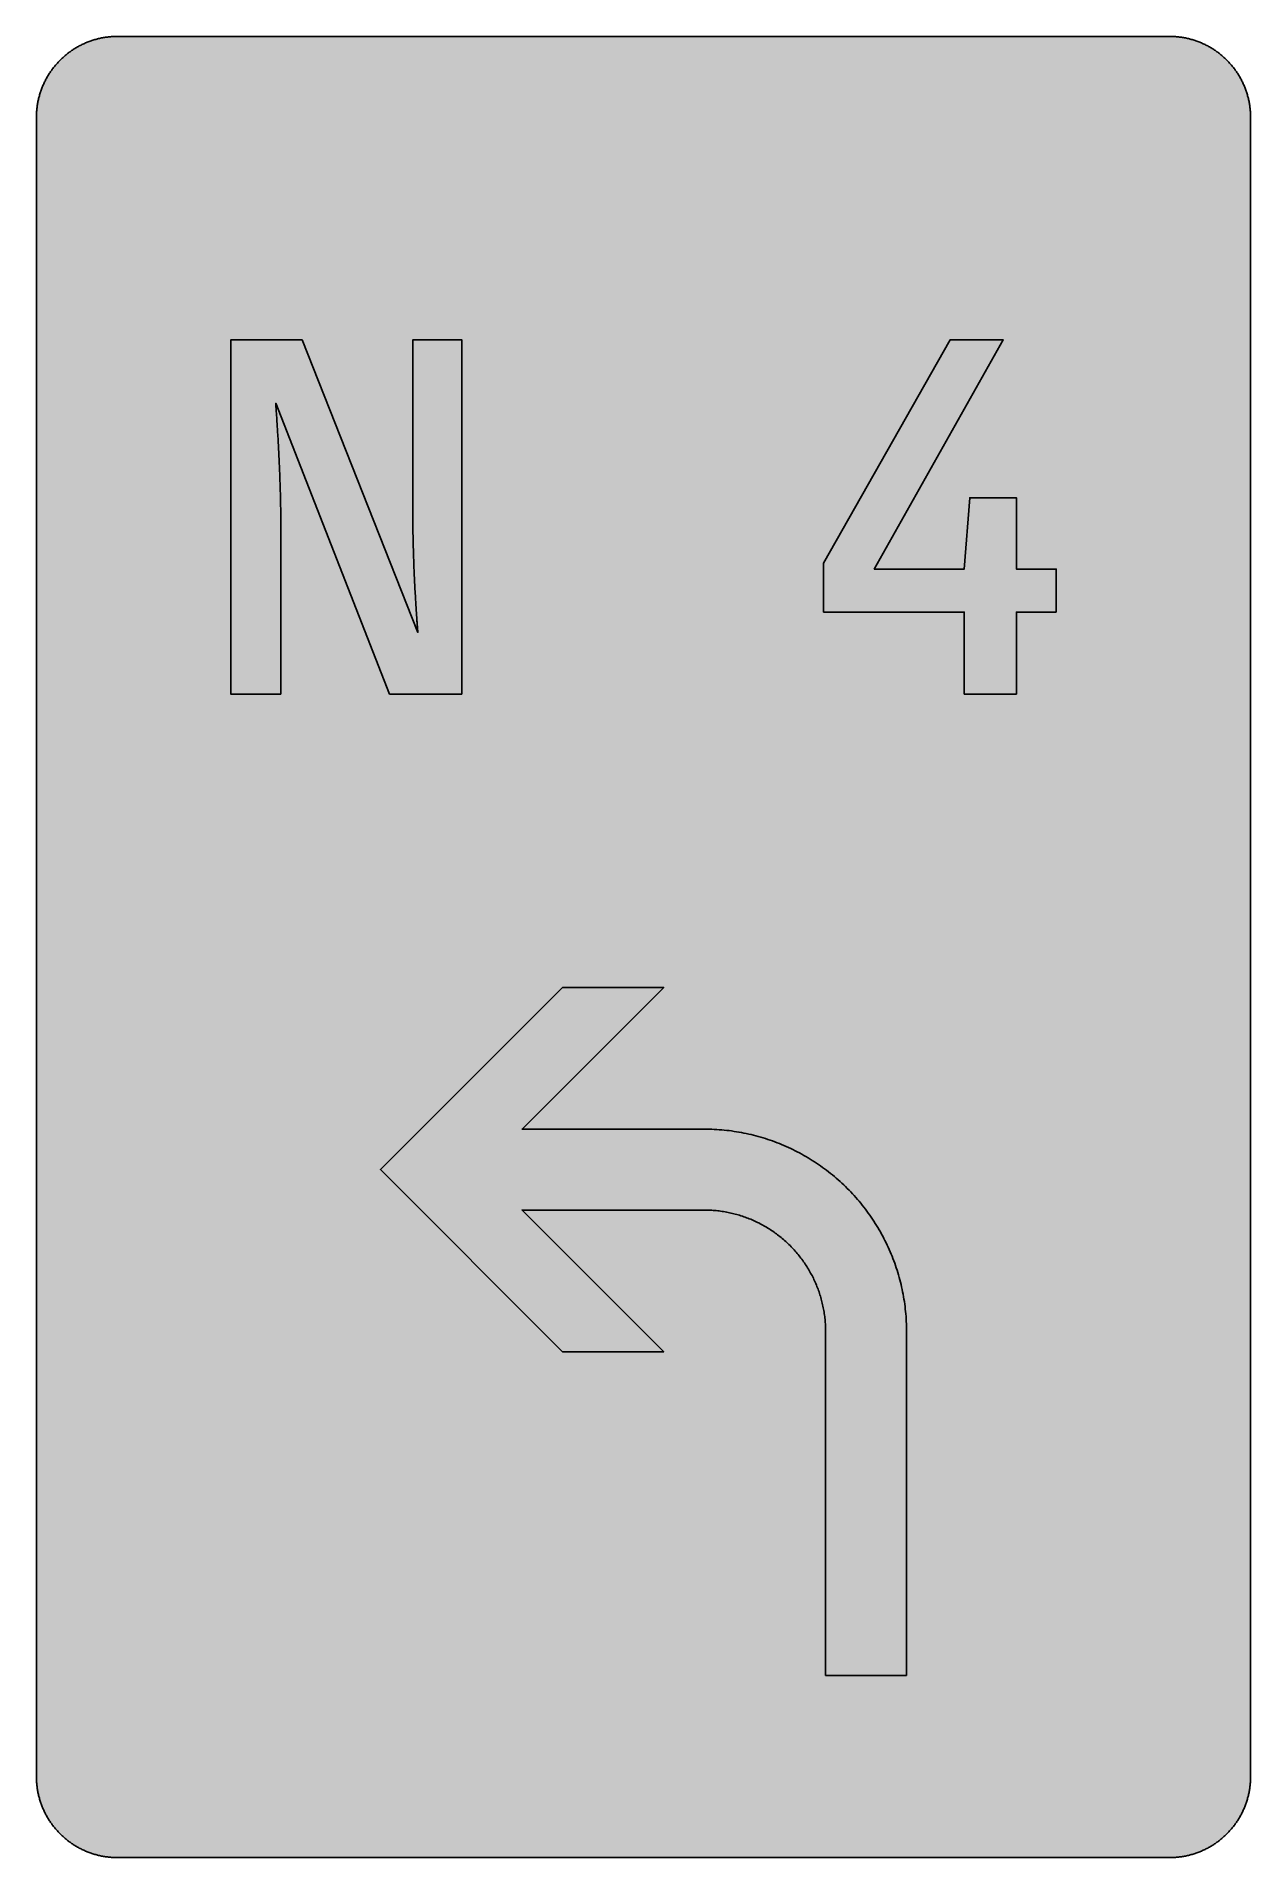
# Model space of a CAD drawing. Header units: millimetres. Extents: x 0 to 212, y 0 to 318.
import ezdxf

# ---------------------------------------------------------------- set-up
doc = ezdxf.new("R2010")
doc.units = ezdxf.units.MM

msp = doc.modelspace()

# ---------------------------------------------------------------- hatches: boundary and pattern name
for color, points in [(40, [(14.1633, 0.0536), (13.9878, 0.0533), (13.8125, 0.0559), (13.6373, 0.061), (13.462, 0.0686), (13.2893, 0.0787), (13.114, 0.0914), (12.9413, 0.1041), (12.7686, 0.1219), (12.5959, 0.1397), (12.4231, 0.16), (12.2504, 0.1829), (12.0777, 0.2057), (11.9075, 0.2337), (11.7373, 0.2616), (11.5672, 0.2921), (11.397, 0.3251), (11.2268, 0.3607), (11.0592, 0.3988), (10.8915, 0.4369), (10.7239, 0.4775), (10.5562, 0.5207), (10.3886, 0.5664), (10.2235, 0.6121), (10.0584, 0.6629), (9.8933, 0.7137), (9.7307, 0.7671), (9.5682, 0.8204), (9.4056, 0.8788), (9.2431, 0.9373), (9.083, 0.9982), (8.923, 1.0617), (8.763, 1.1252), (8.6055, 1.1938), (8.4455, 1.2624), (8.2906, 1.331), (8.1331, 1.4046), (7.9781, 1.4783), (7.8232, 1.5545), (7.6708, 1.6332), (7.5184, 1.7145), (7.366, 1.7958), (7.2161, 1.8796), (7.0663, 1.966), (6.919, 2.0523), (6.7716, 2.1438), (6.6243, 2.2352), (6.4795, 2.3266), (6.3348, 2.4232), (6.19, 2.5197), (6.0477, 2.6187), (5.908, 2.7178), (5.7683, 2.8194), (5.6286, 2.9235), (5.4915, 3.0302), (5.3543, 3.1369), (5.2197, 3.2461), (5.0851, 3.3579), (4.953, 3.4722), (4.8209, 3.5865), (4.6914, 3.7033), (4.5644, 3.8202), (4.4348, 3.9395), (4.3104, 4.0615), (4.1859, 4.1859), (4.0615, 4.3104), (3.9395, 4.4348), (3.8202, 4.5618), (3.7033, 4.6914), (3.5865, 4.8209), (3.4722, 4.953), (3.3579, 5.0851), (3.2487, 5.2197), (3.1369, 5.3543), (3.0302, 5.4915), (2.9235, 5.6286), (2.8194, 5.7683), (2.7178, 5.908), (2.6187, 6.0477), (2.5197, 6.19), (2.4232, 6.3348), (2.3266, 6.477), (2.2352, 6.6243), (2.1438, 6.7691), (2.0523, 6.9164), (1.966, 7.0663), (1.8796, 7.2161), (1.7958, 7.366), (1.7145, 7.5184), (1.6332, 7.6708), (1.5545, 7.8232), (1.4783, 7.9781), (1.4046, 8.1331), (1.331, 8.2906), (1.2598, 8.4455), (1.1913, 8.603), (1.1252, 8.763), (1.0592, 8.923), (0.9982, 9.083), (0.9373, 9.2431), (0.8763, 9.4056), (0.8204, 9.5682), (0.7645, 9.7307), (0.7112, 9.8933), (0.6604, 10.0584), (0.6121, 10.2235), (0.5639, 10.3911), (0.5207, 10.5562), (0.4775, 10.7239), (0.4343, 10.8915), (0.3962, 11.0592), (0.3607, 11.2268), (0.3251, 11.397), (0.2921, 11.5672), (0.2616, 11.7373), (0.2311, 11.9075), (0.2057, 12.0802), (0.1803, 12.2504), (0.1575, 12.4231), (0.1372, 12.5959), (0.1194, 12.7686), (0.1041, 12.9413), (0.0889, 13.1166), (0.0787, 13.2893), (0.0686, 13.4645), (0.061, 13.6373), (0.0559, 13.8125), (0.0508, 13.9878), (0.0508, 14.163), (0.0522, 303.4425), (0.0508, 303.6164), (0.0559, 303.7916), (0.061, 303.9669), (0.0686, 304.1396), (0.0787, 304.3149), (0.0889, 304.4876), (0.1041, 304.6628), (0.1194, 304.8356), (0.1372, 305.0083), (0.1575, 305.181), (0.1803, 305.3537), (0.2057, 305.5239), (0.2311, 305.6966), (0.2616, 305.8668), (0.2921, 306.037), (0.3251, 306.2072), (0.3607, 306.3748), (0.3962, 306.545), (0.4343, 306.7126), (0.4775, 306.8803), (0.5207, 307.0479), (0.5639, 307.213), (0.6121, 307.3781), (0.6604, 307.5432), (0.7112, 307.7083), (0.7645, 307.8734), (0.8204, 308.036), (0.8763, 308.1985), (0.9373, 308.3611), (0.9982, 308.5211), (1.0592, 308.6811), (1.1252, 308.8411), (1.1913, 308.9986), (1.2598, 309.1561), (1.331, 309.3136), (1.4046, 309.4685), (1.4783, 309.626), (1.5545, 309.7784), (1.6332, 309.9333), (1.7145, 310.0857), (1.7958, 310.2356), (1.8796, 310.388), (1.966, 310.5379), (2.0523, 310.6852), (2.1438, 310.8325), (2.2352, 310.9798), (2.3266, 311.1246), (2.4232, 311.2694), (2.5197, 311.4116), (2.6187, 311.5539), (2.7178, 311.6961), (2.8194, 311.8358), (2.9235, 311.9755), (3.0302, 312.1127), (3.1369, 312.2473), (3.2487, 312.3844), (3.3579, 312.5165), (3.4722, 312.6486), (3.5865, 312.7807), (3.7033, 312.9102), (3.8202, 313.0398), (3.9395, 313.1668), (4.0615, 313.2938), (4.1859, 313.4182), (4.3104, 313.5401), (4.4348, 313.6621), (4.5644, 313.784), (4.6914, 313.9008), (4.8209, 314.0177), (4.953, 314.132), (5.0851, 314.2437), (5.2197, 314.3555), (5.3543, 314.4647), (5.4915, 314.5739), (5.6286, 314.6781), (5.7683, 314.7822), (5.908, 314.8838), (6.0477, 314.9854), (6.19, 315.0845), (6.3348, 315.181), (6.4795, 315.275), (6.6243, 315.3689), (6.7716, 315.4604), (6.919, 315.5493), (7.0663, 315.6382), (7.2161, 315.7245), (7.366, 315.8084), (7.5184, 315.8896), (7.6708, 315.9709), (7.8232, 316.0471), (7.9781, 316.1233), (8.1331, 316.1995), (8.2906, 316.2706), (8.4455, 316.3418), (8.6055, 316.4103), (8.763, 316.4789), (8.923, 316.5424), (9.083, 316.6059), (9.2431, 316.6669), (9.4056, 316.7253), (9.5682, 316.7837), (9.7307, 316.8371), (9.8933, 316.8904), (10.0584, 316.9412), (10.2235, 316.992), (10.3886, 317.0377), (10.5562, 317.0834), (10.7239, 317.1266), (10.8915, 317.1673), (11.0592, 317.2079), (11.2268, 317.2435), (11.397, 317.279), (11.5672, 317.312), (11.7373, 317.3425), (11.9075, 317.3705), (12.0777, 317.3984), (12.2504, 317.4213), (12.4231, 317.4441), (12.5959, 317.4644), (12.7686, 317.4822), (12.9413, 317.5), (13.114, 317.5127), (13.2893, 317.5254), (13.462, 317.5356), (13.6373, 317.5432), (13.8125, 317.5483), (13.9878, 317.5508), (14.163, 317.5533), (197.6078, 317.5536), (197.7822, 317.5508), (197.9574, 317.5483), (198.1327, 317.5432), (198.3054, 317.5356), (198.4807, 317.5254), (198.6534, 317.5127), (198.8287, 317.5), (199.0014, 317.4822), (199.1741, 317.4644), (199.3468, 317.4441), (199.5195, 317.4213), (199.6897, 317.3984), (199.8624, 317.3705), (200.0326, 317.3425), (200.2028, 317.312), (200.373, 317.279), (200.5432, 317.2435), (200.7108, 317.2079), (200.8784, 317.1673), (201.0461, 317.1266), (201.2137, 317.0834), (201.3788, 317.0377), (201.5465, 316.992), (201.7116, 316.9412), (201.8767, 316.8904), (202.0392, 316.8371), (202.2018, 316.7837), (202.3643, 316.7253), (202.5269, 316.6669), (202.6869, 316.6059), (202.8469, 316.5424), (203.007, 316.4789), (203.167, 316.4103), (203.3245, 316.3418), (203.4794, 316.2706), (203.6369, 316.1995), (203.7918, 316.1233), (203.9468, 316.0471), (204.0992, 315.9709), (204.2516, 315.8896), (204.404, 315.8084), (204.5538, 315.7245), (204.7037, 315.6382), (204.8535, 315.5493), (205.0009, 315.4604), (205.1456, 315.3689), (205.293, 315.275), (205.4352, 315.181), (205.58, 315.0845), (205.7222, 314.9854), (205.8619, 314.8838), (206.0016, 314.7822), (206.1413, 314.6781), (206.2785, 314.5739), (206.4156, 314.4647), (206.5503, 314.3555), (206.6849, 314.2437), (206.817, 314.132), (206.949, 314.0177), (207.0786, 313.9008), (207.2081, 313.784), (207.3351, 313.6621), (207.4596, 313.5401), (207.584, 313.4182), (207.7085, 313.2938), (207.8304, 313.1668), (207.9498, 313.0398), (208.0666, 312.9102), (208.1835, 312.7807), (208.2978, 312.6486), (208.4121, 312.5165), (208.5238, 312.3844), (208.6331, 312.2473), (208.7397, 312.1127), (208.8464, 311.9755), (208.9506, 311.8358), (209.0522, 311.6961), (209.1512, 311.5539), (209.2503, 311.4116), (209.3468, 311.2694), (209.4433, 311.1246), (209.5348, 310.9798), (209.6262, 310.8325), (209.7176, 310.6852), (209.804, 310.5379), (209.8904, 310.388), (209.9742, 310.2356), (210.0555, 310.0857), (210.1367, 309.9333), (210.2155, 309.7784), (210.2917, 309.626), (210.3653, 309.4685), (210.439, 309.3136), (210.5076, 309.1561), (210.5762, 308.9986), (210.6447, 308.8411), (210.7082, 308.6811), (210.7717, 308.5211), (210.8327, 308.3611), (210.8911, 308.1985), (210.9495, 308.036), (211.0029, 307.8734), (211.0562, 307.7083), (211.107, 307.5432), (211.1578, 307.3781), (211.2035, 307.213), (211.2493, 307.0479), (211.2924, 306.8803), (211.3331, 306.7126), (211.3712, 306.545), (211.4093, 306.3748), (211.4448, 306.2072), (211.4779, 306.037), (211.5083, 305.8668), (211.5363, 305.6966), (211.5642, 305.5239), (211.5871, 305.3537), (211.6099, 305.181), (211.6303, 305.0083), (211.648, 304.8356), (211.6658, 304.6628), (211.6785, 304.4876), (211.6912, 304.3149), (211.7014, 304.1396), (211.709, 303.9669), (211.7141, 303.7916), (211.7166, 303.6164), (211.7166, 303.4411), (211.7189, 14.1647), (211.7166, 13.9878), (211.7141, 13.8125), (211.709, 13.6373), (211.7014, 13.4645), (211.6912, 13.2893), (211.6785, 13.1166), (211.6658, 12.9413), (211.648, 12.7686), (211.6303, 12.5959), (211.6099, 12.4231), (211.5871, 12.2504), (211.5642, 12.0802), (211.5363, 11.9075), (211.5083, 11.7373), (211.4779, 11.5672), (211.4448, 11.397), (211.4093, 11.2268), (211.3712, 11.0592), (211.3331, 10.8915), (211.2924, 10.7239), (211.2493, 10.5562), (211.2035, 10.3911), (211.1578, 10.2235), (211.107, 10.0584), (211.0562, 9.8933), (211.0029, 9.7307), (210.9495, 9.5682), (210.8911, 9.4056), (210.8327, 9.2431), (210.7717, 9.083), (210.7082, 8.923), (210.6447, 8.763), (210.5762, 8.603), (210.5076, 8.4455), (210.439, 8.2906), (210.3653, 8.1331), (210.2917, 7.9781), (210.2155, 7.8232), (210.1367, 7.6708), (210.0555, 7.5184), (209.9742, 7.366), (209.8904, 7.2161), (209.804, 7.0663), (209.7176, 6.9164), (209.6262, 6.7691), (209.5348, 6.6243), (209.4433, 6.477), (209.3468, 6.3348), (209.2503, 6.19), (209.1512, 6.0477), (209.0522, 5.908), (208.9506, 5.7683), (208.8464, 5.6286), (208.7397, 5.4915), (208.6331, 5.3543), (208.5238, 5.2197), (208.4121, 5.0851), (208.2978, 4.953), (208.1835, 4.8209), (208.0666, 4.6914), (207.9498, 4.5618), (207.8304, 4.4348), (207.7085, 4.3104), (207.584, 4.1859), (207.4596, 4.0615), (207.3351, 3.9395), (207.2081, 3.8202), (207.0786, 3.7033), (206.949, 3.5865), (206.817, 3.4722), (206.6849, 3.3579), (206.5503, 3.2461), (206.4156, 3.1369), (206.2785, 3.0302), (206.1413, 2.9235), (206.0016, 2.8194), (205.8619, 2.7178), (205.7222, 2.6187), (205.58, 2.5197), (205.4352, 2.4232), (205.293, 2.3266), (205.1456, 2.2352), (205.0009, 2.1438), (204.8535, 2.0523), (204.7037, 1.966), (204.5538, 1.8796), (204.404, 1.7958), (204.2516, 1.7145), (204.0992, 1.6332), (203.9468, 1.5545), (203.7918, 1.4783), (203.6369, 1.4046), (203.4794, 1.331), (203.3245, 1.2624), (203.167, 1.1938), (203.007, 1.1252), (202.8469, 1.0617), (202.6869, 0.9982), (202.5269, 0.9373), (202.3643, 0.8788), (202.2018, 0.8204), (202.0392, 0.7671), (201.8767, 0.7137), (201.7116, 0.6629), (201.5465, 0.6121), (201.3788, 0.5664), (201.2137, 0.5207), (201.0461, 0.4775), (200.8784, 0.4369), (200.7108, 0.3988), (200.5432, 0.3607), (200.373, 0.3251), (200.2028, 0.2921), (200.0326, 0.2616), (199.8624, 0.2337), (199.6897, 0.2057), (199.5195, 0.1829), (199.3468, 0.16), (199.1741, 0.1397), (199.0014, 0.1219), (198.8287, 0.1041), (198.6534, 0.0914), (198.4807, 0.0787), (198.3054, 0.0686), (198.1327, 0.061), (197.9574, 0.0559), (197.7822, 0.0533), (197.6069, 0.0533)]), (59, [(74.2237, 202.9008), (74.2237, 264.637), (65.6689, 264.637), (65.6689, 234.3863), (65.6692, 233.8883), (65.6692, 233.3955), (65.6742, 232.9002), (65.6768, 232.4075), (65.6819, 231.9172), (65.6895, 231.427), (65.6971, 230.9419), (65.7047, 230.4567), (65.7149, 229.9741), (65.725, 229.4941), (65.7377, 229.0166), (65.7479, 228.5416), (65.7631, 228.0717), (65.7758, 227.6043), (65.7911, 227.142), (65.8063, 226.6823), (65.8216, 226.2276), (65.8368, 225.7755), (65.8546, 225.3285), (65.8724, 224.8891), (65.8901, 224.4522), (65.9079, 224.0204), (65.9282, 223.5962), (65.946, 223.1771), (65.9663, 222.7631), (65.9867, 222.3541), (66.007, 221.9554), (66.0273, 221.5591), (66.0476, 221.173), (66.0679, 220.792), (66.0883, 220.4187), (66.1086, 220.0529), (66.1289, 219.6948), (66.1492, 219.3468), (66.1695, 219.0039), (66.1899, 218.6711), (66.2102, 218.346), (66.2305, 218.0311), (66.2508, 217.7237), (66.2711, 217.4265), (66.2889, 217.1395), (66.3092, 216.8601), (66.327, 216.5934), (66.3448, 216.3343), (66.3626, 216.088), (66.3804, 215.8492), (66.3956, 215.6231), (66.4108, 215.4098), (66.4261, 215.2066), (66.4413, 215.0135), (66.454, 214.8332), (66.4693, 214.6656), (66.4794, 214.5081), (66.4921, 214.3658), (66.5023, 214.2338), (66.5124, 214.1169), (66.5201, 214.0102), (66.5277, 213.9188), (66.5353, 213.8401), (66.5404, 213.7766), (66.5429, 213.7258), (66.548, 213.6877), (66.548, 213.6673), (66.5505, 213.6597), (46.3543, 264.637), (33.9189, 264.637), (33.9189, 202.9008), (42.6501, 202.9008), (42.6501, 233.1515), (42.6491, 233.5657), (42.6466, 233.9848), (42.6441, 234.4064), (42.639, 234.8332), (42.6339, 235.2624), (42.6263, 235.6942), (42.6187, 236.126), (42.611, 236.5604), (42.6009, 236.9972), (42.5907, 237.4367), (42.5806, 237.8735), (42.5679, 238.313), (42.5552, 238.7524), (42.5399, 239.1918), (42.5272, 239.6312), (42.512, 240.0681), (42.4942, 240.505), (42.479, 240.9393), (42.4612, 241.3737), (42.4434, 241.8029), (42.4256, 242.2322), (42.4078, 242.6589), (42.3901, 243.0805), (42.3697, 243.4996), (42.3494, 243.9162), (42.3316, 244.3277), (42.3113, 244.7341), (42.291, 245.1354), (42.2707, 245.5316), (42.2504, 245.9228), (42.2275, 246.3089), (42.2072, 246.6873), (42.1869, 247.0607), (42.1665, 247.4265), (42.1462, 247.7872), (42.1259, 248.1377), (42.1056, 248.4806), (42.0853, 248.8184), (42.0649, 249.1435), (42.0472, 249.4636), (42.0268, 249.7709), (42.0091, 250.0732), (41.9887, 250.3627), (41.971, 250.6421), (41.9532, 250.9114), (41.9379, 251.1704), (41.9202, 251.4194), (41.9049, 251.6556), (41.8897, 251.8791), (41.8744, 252.0925), (41.8617, 252.2906), (41.849, 252.4785), (41.8363, 252.6538), (41.8236, 252.8138), (41.8135, 252.9611), (41.8059, 253.0932), (41.7957, 253.2126), (41.7881, 253.3167), (41.783, 253.4056), (41.7779, 253.4793), (41.7728, 253.5352), (41.7703, 253.5784), (41.7678, 253.6038), (41.7678, 253.6114), (61.6119, 202.9008)]), (59, [(177.8522, 217.1883), (177.8522, 224.6849), (170.8849, 224.6849), (170.8849, 237.1203), (162.771, 237.1203), (161.8008, 224.6849), (146.1022, 224.6849), (168.5918, 264.637), (159.3314, 264.637), (137.2828, 225.7432), (137.2828, 217.1883), (161.8008, 217.1883), (161.8008, 202.9008), (170.8849, 202.9008), (170.8849, 217.1883)]), (59, [(151.7467, 31.8036), (151.7467, 91.7758), (151.7421, 92.2122), (151.7345, 92.6516), (151.7218, 93.0885), (151.7015, 93.5228), (151.6786, 93.9597), (151.6482, 94.394), (151.6126, 94.8284), (151.572, 95.2602), (151.5262, 95.692), (151.4754, 96.1238), (151.4196, 96.5556), (151.3586, 96.9848), (151.2926, 97.4115), (151.2214, 97.8383), (151.1427, 98.265), (151.0614, 98.6892), (150.9751, 99.1108), (150.8811, 99.5324), (150.7846, 99.9541), (150.6804, 100.3732), (150.5737, 100.7897), (150.462, 101.2063), (150.3426, 101.6203), (150.2207, 102.0343), (150.0937, 102.4458), (149.9591, 102.8548), (149.8219, 103.2637), (149.6797, 103.6701), (149.5323, 104.074), (149.3799, 104.4753), (149.2225, 104.8766), (149.0599, 105.2754), (148.8923, 105.6716), (148.7221, 106.0653), (148.5443, 106.4565), (148.3639, 106.8476), (148.176, 107.2363), (147.9855, 107.6223), (147.7899, 108.0059), (147.5892, 108.3869), (147.3835, 108.7653), (147.1752, 109.1413), (146.9593, 109.5146), (146.7409, 109.8855), (146.5174, 110.2563), (146.2888, 110.6221), (146.0551, 110.9853), (145.8189, 111.346), (145.5776, 111.7041), (145.3286, 112.0597), (145.0797, 112.4128), (144.8232, 112.7633), (144.5641, 113.1087), (144.2974, 113.4542), (144.0307, 113.7945), (143.7564, 114.1324), (143.4795, 114.4676), (143.1976, 114.7978), (142.9106, 115.1255), (142.6185, 115.4532), (142.3238, 115.7732), (142.0241, 116.0932), (141.7218, 116.4082), (141.412, 116.7206), (141.1021, 117.028), (140.7846, 117.3302), (140.4671, 117.6299), (140.1445, 117.9246), (139.8194, 118.2167), (139.4917, 118.5037), (139.159, 118.7856), (138.8262, 119.0625), (138.4884, 119.3368), (138.1455, 119.6061), (137.8026, 119.8702), (137.4546, 120.1293), (137.1067, 120.3858), (136.7536, 120.6348), (136.398, 120.8837), (136.0399, 121.125), (135.6792, 121.3612), (135.316, 121.5949), (134.9502, 121.8235), (134.5794, 122.047), (134.2085, 122.2654), (133.8351, 122.4813), (133.4592, 122.6896), (133.0808, 122.8954), (132.6998, 123.096), (132.3162, 123.2916), (131.9301, 123.4821), (131.5415, 123.6701), (131.1504, 123.8504), (130.7592, 124.0282), (130.3655, 124.1984), (129.9693, 124.366), (129.5705, 124.5286), (129.1692, 124.6861), (128.7678, 124.8385), (128.3614, 124.9858), (127.9576, 125.128), (127.5486, 125.2677), (127.1397, 125.3998), (126.7282, 125.5268), (126.3142, 125.6487), (125.9002, 125.7681), (125.4836, 125.8799), (125.0671, 125.9891), (124.648, 126.0907), (124.2263, 126.1872), (123.8047, 126.2812), (123.383, 126.3675), (122.9589, 126.4514), (122.5321, 126.5276), (122.1054, 126.5987), (121.6762, 126.6647), (121.2494, 126.7282), (120.8176, 126.7841), (120.3858, 126.8349), (119.954, 126.8806), (119.5222, 126.9187), (119.0879, 126.9543), (118.6536, 126.9848), (118.2167, 127.0102), (117.7798, 127.0279), (117.3429, 127.0406), (116.906, 127.0508), (116.4666, 127.0533), (84.7189, 127.0536), (109.4133, 151.7481), (91.7744, 151.7481), (60.0244, 119.9981), (91.7744, 88.2481), (109.4133, 88.2481), (84.7189, 112.9425), (116.4689, 112.9425), (116.7308, 112.9386), (116.9924, 112.9335), (117.2566, 112.9259), (117.5182, 112.9157), (117.7798, 112.9005), (118.0389, 112.8827), (118.3005, 112.8624), (118.5596, 112.837), (118.8187, 112.809), (119.0777, 112.7785), (119.3368, 112.7455), (119.5934, 112.71), (119.8499, 112.6693), (120.1064, 112.6261), (120.363, 112.5804), (120.617, 112.5296), (120.871, 112.4788), (121.125, 112.4229), (121.3764, 112.3645), (121.6279, 112.3036), (121.8768, 112.2375), (122.1283, 112.1715), (122.3772, 112.1004), (122.6236, 112.0267), (122.87, 111.9505), (123.1163, 111.8692), (123.3602, 111.7879), (123.604, 111.7016), (123.8479, 111.6127), (124.0892, 111.5212), (124.3305, 111.4273), (124.5692, 111.3307), (124.8054, 111.2291), (125.0442, 111.125), (125.2779, 111.0209), (125.5116, 110.9116), (125.7452, 110.7999), (125.9764, 110.6856), (126.2075, 110.5662), (126.4361, 110.4468), (126.6622, 110.3249), (126.8882, 110.1979), (127.1143, 110.0684), (127.3353, 109.9388), (127.5563, 109.8042), (127.7772, 109.667), (127.9957, 109.5273), (128.2116, 109.3851), (128.4275, 109.2378), (128.6408, 109.0905), (128.8517, 108.9406), (129.0625, 108.7882), (129.2708, 108.6307), (129.4765, 108.4732), (129.6797, 108.3107), (129.8829, 108.1481), (130.0836, 107.9805), (130.2842, 107.8103), (130.4798, 107.6401), (130.6754, 107.4649), (130.8684, 107.2871), (131.0589, 107.1093), (131.2494, 106.9264), (131.4348, 106.741), (131.6203, 106.553), (131.8031, 106.365), (131.9835, 106.1745), (132.1587, 105.9815), (132.334, 105.7859), (132.5067, 105.5878), (132.6744, 105.3897), (132.842, 105.189), (133.0046, 104.9858), (133.1671, 104.7801), (133.3246, 104.5743), (133.4821, 104.3661), (133.6345, 104.1578), (133.7869, 103.9444), (133.9342, 103.7311), (134.079, 103.5177), (134.2212, 103.2993), (134.3609, 103.0834), (134.4981, 102.8624), (134.6327, 102.6414), (134.7648, 102.4179), (134.8918, 102.1944), (135.0188, 101.9683), (135.1407, 101.7397), (135.2626, 101.5111), (135.3795, 101.2825), (135.4938, 101.0514), (135.6055, 100.8177), (135.7147, 100.584), (135.8189, 100.3478), (135.923, 100.1116), (136.0246, 99.8728), (136.1211, 99.634), (136.2151, 99.3953), (136.3066, 99.154), (136.3955, 98.9101), (136.4818, 98.6663), (136.5631, 98.4225), (136.6418, 98.1761), (136.7206, 97.9297), (136.7942, 97.6833), (136.8628, 97.4344), (136.9314, 97.1829), (136.9949, 96.934), (137.0584, 96.6826), (137.1168, 96.4286), (137.1727, 96.1771), (137.2235, 95.9231), (137.2743, 95.6691), (137.32, 95.4126), (137.3632, 95.156), (137.4013, 94.8995), (137.4394, 94.6429), (137.4724, 94.3839), (137.5029, 94.1248), (137.5308, 93.8657), (137.5537, 93.6066), (137.5766, 93.345), (137.5943, 93.0859), (137.607, 92.8243), (137.6197, 92.5627), (137.6274, 92.3011), (137.6324, 92.0369), (137.635, 91.7753), (137.6355, 31.8036)])]:
    msp.add_hatch(color=color).paths.add_polyline_path(points)
h = msp.add_hatch(color=59)
h.paths.add_polyline_path([(14.1633, 3.5814), (13.8887, 3.5839), (13.6169, 3.5941), (13.3477, 3.6119), (13.081, 3.6347), (12.8143, 3.6652), (12.5501, 3.7008), (12.2885, 3.7465), (12.0294, 3.7948), (11.7729, 3.8506), (11.5164, 3.9141), (11.2649, 3.9827), (11.016, 4.0564), (10.7671, 4.1351), (10.5232, 4.2215), (10.2819, 4.3129), (10.0432, 4.412), (9.8069, 4.5161), (9.5733, 4.6228), (9.3447, 4.7371), (9.1186, 4.8565), (8.8951, 4.9809), (8.6741, 5.113), (8.4582, 5.2476), (8.2448, 5.3873), (8.0366, 5.5321), (7.8308, 5.682), (7.6276, 5.8369), (7.4295, 5.9969), (7.2365, 6.1595), (7.046, 6.3297), (6.8605, 6.5024), (6.6777, 6.6802), (6.5024, 6.8605), (6.3271, 7.046), (6.1595, 7.2365), (5.9969, 7.432), (5.8369, 7.6302), (5.682, 7.8308), (5.5321, 8.0366), (5.3873, 8.2448), (5.2451, 8.4582), (5.1105, 8.6741), (4.9809, 8.8951), (4.8565, 9.1186), (4.7371, 9.3447), (4.6228, 9.5758), (4.5136, 9.8069), (4.4094, 10.0432), (4.3129, 10.2819), (4.2215, 10.5232), (4.1351, 10.7696), (4.0538, 11.016), (3.9802, 11.2649), (3.9116, 11.5189), (3.8506, 11.7729), (3.7948, 12.0294), (3.744, 12.2911), (3.7008, 12.5527), (3.6627, 12.8143), (3.6322, 13.081), (3.6093, 13.3502), (3.5916, 13.6195), (3.5814, 13.8913), (3.5789, 14.163), (3.58, 303.4425), (3.5814, 303.7154), (3.5916, 303.9847), (3.6093, 304.2564), (3.6322, 304.5231), (3.6627, 304.7898), (3.7008, 305.054), (3.744, 305.3156), (3.7948, 305.5747), (3.8506, 305.8312), (3.9116, 306.0852), (3.9802, 306.3392), (4.0538, 306.5882), (4.1351, 306.8345), (4.2215, 307.0809), (4.3129, 307.3222), (4.4094, 307.561), (4.5136, 307.7972), (4.6228, 308.0283), (4.7371, 308.2595), (4.8565, 308.4855), (4.9809, 308.7091), (5.1105, 308.9275), (5.2451, 309.1459), (5.3873, 309.3593), (5.5321, 309.5676), (5.682, 309.7733), (5.8369, 309.974), (5.9969, 310.1721), (6.1595, 310.3677), (6.3271, 310.5556), (6.5024, 310.7436), (6.6777, 310.9239), (6.8605, 311.1017), (7.046, 311.2745), (7.2365, 311.4446), (7.4295, 311.6072), (7.6276, 311.7672), (7.8308, 311.9222), (8.0366, 312.072), (8.2448, 312.2168), (8.4582, 312.3565), (8.6741, 312.4911), (8.8951, 312.6232), (9.1186, 312.7477), (9.3447, 312.867), (9.5733, 312.9813), (9.8069, 313.0906), (10.0432, 313.1922), (10.2819, 313.2912), (10.5232, 313.3827), (10.7671, 313.469), (11.016, 313.5478), (11.2649, 313.624), (11.5164, 313.6925), (11.7729, 313.7535), (12.0294, 313.8094), (12.2885, 313.8602), (12.5501, 313.9034), (12.8143, 313.9389), (13.081, 313.9694), (13.3477, 313.9948), (13.6169, 314.01), (13.8887, 314.0202), (14.163, 314.0253), (197.6078, 314.0258), (197.8787, 314.0202), (198.1505, 314.01), (198.4197, 313.9948), (198.689, 313.9694), (198.9557, 313.9389), (199.2173, 313.9034), (199.4789, 313.8602), (199.7405, 313.8094), (199.9971, 313.7535), (200.2511, 313.6925), (200.5051, 313.624), (200.754, 313.5478), (201.0004, 313.469), (201.2467, 313.3827), (201.488, 313.2912), (201.7268, 313.1922), (201.963, 313.0906), (202.1942, 312.9813), (202.4253, 312.867), (202.6514, 312.7477), (202.8749, 312.6232), (203.0959, 312.4911), (203.3118, 312.3565), (203.5251, 312.2168), (203.7334, 312.072), (203.9391, 311.9222), (204.1398, 311.7672), (204.3379, 311.6072), (204.5335, 311.4446), (204.724, 311.2745), (204.9094, 311.1017), (205.0898, 310.9239), (205.2676, 310.7436), (205.4403, 310.5556), (205.6105, 310.3677), (205.773, 310.1721), (205.933, 309.974), (206.088, 309.7733), (206.2378, 309.5676), (206.3826, 309.3593), (206.5223, 309.1459), (206.6569, 308.9275), (206.789, 308.7091), (206.9135, 308.4855), (207.0329, 308.2595), (207.1472, 308.0283), (207.2538, 307.7972), (207.358, 307.561), (207.457, 307.3222), (207.5485, 307.0809), (207.6348, 306.8345), (207.7136, 306.5882), (207.7872, 306.3392), (207.8558, 306.0852), (207.9193, 305.8312), (207.9752, 305.5747), (208.0235, 305.3156), (208.0692, 305.054), (208.1047, 304.7898), (208.1352, 304.5231), (208.1581, 304.2564), (208.1759, 303.9847), (208.186, 303.7154), (208.1911, 303.4411), (208.1911, 14.1647), (208.186, 13.8913), (208.1759, 13.6195), (208.1581, 13.3502), (208.1352, 13.081), (208.1047, 12.8143), (208.0692, 12.5527), (208.0235, 12.2911), (207.9752, 12.0294), (207.9193, 11.7729), (207.8558, 11.5189), (207.7872, 11.2649), (207.7136, 11.016), (207.6348, 10.7696), (207.5485, 10.5232), (207.457, 10.2819), (207.358, 10.0432), (207.2538, 9.8069), (207.1472, 9.5758), (207.0329, 9.3447), (206.9135, 9.1186), (206.789, 8.8951), (206.6569, 8.6741), (206.5223, 8.4582), (206.3826, 8.2448), (206.2378, 8.0366), (206.088, 7.8308), (205.933, 7.6302), (205.773, 7.432), (205.6105, 7.2365), (205.4403, 7.046), (205.2676, 6.8605), (205.0898, 6.6802), (204.9094, 6.5024), (204.724, 6.3297), (204.5335, 6.1595), (204.3379, 5.9969), (204.1398, 5.8369), (203.9391, 5.682), (203.7334, 5.5321), (203.5251, 5.3873), (203.3118, 5.2476), (203.0959, 5.113), (202.8749, 4.9809), (202.6514, 4.8565), (202.4253, 4.7371), (202.1942, 4.6228), (201.963, 4.5161), (201.7268, 4.412), (201.488, 4.3129), (201.2467, 4.2215), (201.0004, 4.1351), (200.754, 4.0564), (200.5051, 3.9827), (200.2511, 3.9141), (199.9971, 3.8506), (199.7405, 3.7948), (199.4789, 3.7465), (199.2173, 3.7008), (198.9557, 3.6652), (198.689, 3.6347), (198.4197, 3.6119), (198.1505, 3.5941), (197.8787, 3.5839), (197.6069, 3.5789)])
h.paths.add_polyline_path([(14.1633, 8.8731), (14.0259, 8.8748), (13.8887, 8.8798), (13.7541, 8.8875), (13.622, 8.9002), (13.4874, 8.9154), (13.3553, 8.9332), (13.2258, 8.9535), (13.0962, 8.9789), (12.9667, 9.0068), (12.8397, 9.0373), (12.7127, 9.0729), (12.5882, 9.1084), (12.4663, 9.1491), (12.3419, 9.1923), (12.2225, 9.238), (12.1031, 9.2888), (11.9837, 9.3396), (11.8694, 9.3929), (11.7526, 9.4513), (11.6408, 9.5098), (11.5291, 9.5733), (11.4198, 9.6368), (11.3106, 9.7053), (11.2039, 9.7765), (11.0998, 9.8476), (10.9957, 9.9238), (10.8966, 10), (10.7975, 10.0787), (10.6985, 10.1625), (10.6045, 10.2464), (10.5105, 10.3327), (10.4216, 10.4216), (10.3327, 10.5131), (10.2464, 10.6045), (10.16, 10.701), (10.0787, 10.7975), (10, 10.8966), (9.9212, 10.9982), (9.8476, 11.0998), (9.7739, 11.2039), (9.7053, 11.3106), (9.6368, 11.4198), (9.5707, 11.5291), (9.5098, 11.6408), (9.4488, 11.7551), (9.3929, 11.8694), (9.337, 11.9863), (9.2862, 12.1031), (9.238, 12.2225), (9.1923, 12.3444), (9.1491, 12.4663), (9.1084, 12.5908), (9.0703, 12.7152), (9.0373, 12.8397), (9.0068, 12.9692), (8.9789, 13.0962), (8.9535, 13.2258), (8.9306, 13.3579), (8.9129, 13.4899), (8.8976, 13.622), (8.8849, 13.7566), (8.8773, 13.8913), (8.8722, 14.0259), (8.8697, 14.163), (8.8717, 303.4425), (8.8722, 303.5783), (8.8773, 303.7129), (8.8849, 303.8475), (8.8976, 303.9821), (8.9129, 304.1142), (8.9306, 304.2463), (8.9535, 304.3784), (8.9789, 304.5079), (9.0068, 304.6349), (9.0373, 304.7644), (9.0703, 304.8889), (9.1084, 305.0134), (9.1491, 305.1378), (9.1923, 305.2597), (9.238, 305.3817), (9.2862, 305.501), (9.337, 305.6179), (9.3929, 305.7347), (9.4488, 305.849), (9.5098, 305.9633), (9.5707, 306.0751), (9.6368, 306.1843), (9.7053, 306.2935), (9.7739, 306.4002), (9.8476, 306.5043), (9.9212, 306.6059), (10, 306.7075), (10.0787, 306.8066), (10.16, 306.9031), (10.2464, 306.9996), (10.3327, 307.0911), (10.4216, 307.1825), (10.5105, 307.2714), (10.6045, 307.3578), (10.6985, 307.4416), (10.7975, 307.5254), (10.8966, 307.6042), (10.9957, 307.6804), (11.0998, 307.7566), (11.2039, 307.8277), (11.3106, 307.8988), (11.4198, 307.9674), (11.5291, 308.0309), (11.6408, 308.0944), (11.7526, 308.1528), (11.8694, 308.2112), (11.9837, 308.2646), (12.1031, 308.3179), (12.2225, 308.3662), (12.3419, 308.4119), (12.4663, 308.4551), (12.5882, 308.4957), (12.7127, 308.5313), (12.8397, 308.5668), (12.9667, 308.5973), (13.0962, 308.6252), (13.2258, 308.6506), (13.3553, 308.671), (13.4874, 308.6913), (13.622, 308.7065), (13.7541, 308.7167), (13.8887, 308.7268), (14.0259, 308.7319), (14.163, 308.7319), (197.6078, 308.7342), (197.7441, 308.7319), (197.8787, 308.7268), (198.0133, 308.7167), (198.1479, 308.7065), (198.28, 308.6913), (198.4121, 308.671), (198.5442, 308.6506), (198.6737, 308.6252), (198.8007, 308.5973), (198.9303, 308.5668), (199.0547, 308.5313), (199.1792, 308.4957), (199.3036, 308.4551), (199.4256, 308.4119), (199.5475, 308.3662), (199.6669, 308.3179), (199.7837, 308.2646), (199.9005, 308.2112), (200.0148, 308.1528), (200.1291, 308.0944), (200.2409, 308.0309), (200.3501, 307.9674), (200.4593, 307.8988), (200.566, 307.8277), (200.6702, 307.7566), (200.7718, 307.6804), (200.8734, 307.6042), (200.9724, 307.5254), (201.0689, 307.4416), (201.1655, 307.3578), (201.2569, 307.2714), (201.3483, 307.1825), (201.4372, 307.0911), (201.5236, 306.9996), (201.6074, 306.9031), (201.6912, 306.8066), (201.77, 306.7075), (201.8462, 306.6059), (201.9224, 306.5043), (201.9935, 306.4002), (202.0646, 306.2935), (202.1332, 306.1843), (202.1967, 306.0751), (202.2602, 305.9633), (202.3186, 305.849), (202.377, 305.7347), (202.4304, 305.6179), (202.4812, 305.501), (202.532, 305.3817), (202.5777, 305.2597), (202.6209, 305.1378), (202.6615, 305.0134), (202.6971, 304.8889), (202.7326, 304.7644), (202.7631, 304.6349), (202.7911, 304.5079), (202.8165, 304.3784), (202.8368, 304.2463), (202.8546, 304.1142), (202.8698, 303.9821), (202.8825, 303.8475), (202.8901, 303.7129), (202.8952, 303.5783), (202.8977, 303.4411), (202.8994, 14.1647), (202.8952, 14.0259), (202.8901, 13.8913), (202.8825, 13.7566), (202.8698, 13.622), (202.8546, 13.4899), (202.8368, 13.3579), (202.8165, 13.2258), (202.7911, 13.0962), (202.7631, 12.9692), (202.7326, 12.8397), (202.6971, 12.7152), (202.6615, 12.5908), (202.6209, 12.4663), (202.5777, 12.3444), (202.532, 12.2225), (202.4812, 12.1031), (202.4304, 11.9863), (202.377, 11.8694), (202.3186, 11.7551), (202.2602, 11.6408), (202.1967, 11.5291), (202.1332, 11.4198), (202.0646, 11.3106), (201.9935, 11.2039), (201.9224, 11.0998), (201.8462, 10.9982), (201.77, 10.8966), (201.6912, 10.7975), (201.6074, 10.701), (201.5236, 10.6045), (201.4372, 10.5131), (201.3483, 10.4216), (201.2569, 10.3327), (201.1655, 10.2464), (201.0689, 10.1625), (200.9724, 10.0787), (200.8734, 10), (200.7718, 9.9238), (200.6702, 9.8476), (200.566, 9.7765), (200.4593, 9.7053), (200.3501, 9.6368), (200.2409, 9.5733), (200.1291, 9.5098), (200.0148, 9.4513), (199.9005, 9.3929), (199.7837, 9.3396), (199.6669, 9.2888), (199.5475, 9.238), (199.4256, 9.1923), (199.3036, 9.1491), (199.1792, 9.1084), (199.0547, 9.0729), (198.9303, 9.0373), (198.8007, 9.0068), (198.6737, 8.9789), (198.5442, 8.9535), (198.4121, 8.9332), (198.28, 8.9154), (198.1479, 8.9002), (198.0133, 8.8875), (197.8787, 8.8798), (197.7441, 8.8748), (197.6069, 8.8722)], flags=16)
h = msp.add_hatch(color=59)
edge = h.paths.add_edge_path()
edge.add_line((116.4689, 258.5515), (116.5758, 258.5491))
edge.add_line((116.5758, 258.5491), (116.6825, 258.5491))
edge.add_line((116.6825, 258.5491), (116.7892, 258.5491))
edge.add_line((116.7892, 258.5491), (116.8959, 258.5466))
edge.add_line((116.8959, 258.5466), (117.0051, 258.5441))
edge.add_line((117.0051, 258.5441), (117.1118, 258.5415))
edge.add_line((117.1118, 258.5415), (117.2185, 258.5364))
edge.add_line((117.2185, 258.5364), (117.3251, 258.5339))
edge.add_line((117.3251, 258.5339), (117.4318, 258.5288))
edge.add_line((117.4318, 258.5288), (117.5385, 258.5237))
edge.add_line((117.5385, 258.5237), (117.6477, 258.5161))
edge.add_line((117.6477, 258.5161), (117.7544, 258.511))
edge.add_line((117.7544, 258.511), (117.8611, 258.5034))
edge.add_line((117.8611, 258.5034), (117.9678, 258.4958))
edge.add_line((117.9678, 258.4958), (118.077, 258.4856))
edge.add_line((118.077, 258.4856), (118.1837, 258.478))
edge.add_line((118.1837, 258.478), (118.2929, 258.4679))
edge.add_line((118.2929, 258.4679), (118.4021, 258.4577))
edge.add_line((118.4021, 258.4577), (118.5088, 258.445))
edge.add_line((118.5088, 258.445), (118.618, 258.4323))
edge.add_line((118.618, 258.4323), (118.7272, 258.4196))
edge.add_line((118.7272, 258.4196), (118.8364, 258.4069))
edge.add_line((118.8364, 258.4069), (118.9457, 258.3942))
edge.add_line((118.9457, 258.3942), (119.0574, 258.379))
edge.add_line((119.0574, 258.379), (119.1666, 258.3637))
edge.add_line((119.1666, 258.3637), (119.2784, 258.3459))
edge.add_line((119.2784, 258.3459), (119.3902, 258.3282))
edge.add_line((119.3902, 258.3282), (119.4994, 258.3104))
edge.add_line((119.4994, 258.3104), (119.6137, 258.2926))
edge.add_line((119.6137, 258.2926), (119.7254, 258.2723))
edge.add_line((119.7254, 258.2723), (119.8372, 258.252))
edge.add_line((119.8372, 258.252), (119.9515, 258.2316))
edge.add_line((119.9515, 258.2316), (120.0658, 258.2088))
edge.add_line((120.0658, 258.2088), (120.1801, 258.1859))
edge.add_line((120.1801, 258.1859), (120.2944, 258.1605))
edge.add_line((120.2944, 258.1605), (120.4112, 258.1377))
edge.add_line((120.4112, 258.1377), (120.5255, 258.1123))
edge.add_line((120.5255, 258.1123), (120.6424, 258.0843))
edge.add_line((120.6424, 258.0843), (120.7618, 258.0564))
edge.add_line((120.7618, 258.0564), (120.8786, 258.0284))
edge.add_line((120.8786, 258.0284), (120.998, 258.0005))
edge.add_line((120.998, 258.0005), (121.1174, 257.97))
edge.add_line((121.1174, 257.97), (121.2367, 257.9395))
edge.add_line((121.2367, 257.9395), (121.3587, 257.9065))
edge.add_line((121.3587, 257.9065), (121.4806, 257.8735))
edge.add_line((121.4806, 257.8735), (121.6025, 257.8405))
edge.add_line((121.6025, 257.8405), (121.727, 257.8049))
edge.add_line((121.727, 257.8049), (121.8514, 257.7694))
edge.add_line((121.8514, 257.7694), (121.9759, 257.7313))
edge.add_line((121.9759, 257.7313), (122.1003, 257.6932))
edge.add_line((122.1003, 257.6932), (122.2273, 257.6551))
edge.add_line((122.2273, 257.6551), (122.3543, 257.6144))
edge.add_line((122.3543, 257.6144), (122.4839, 257.5738))
edge.add_line((122.4839, 257.5738), (122.6134, 257.5331))
edge.add_line((122.6134, 257.5331), (122.743, 257.49))
edge.add_line((122.743, 257.49), (122.875, 257.4442))
edge.add_line((122.875, 257.4442), (123.0071, 257.3985))
edge.add_line((123.0071, 257.3985), (123.1417, 257.3528))
edge.add_line((123.1417, 257.3528), (123.2764, 257.3045))
edge.add_line((123.2764, 257.3045), (123.411, 257.2563))
edge.add_line((123.411, 257.2563), (123.5481, 257.208))
edge.add_line((123.5481, 257.208), (123.6853, 257.1572))
edge.add_line((123.6853, 257.1572), (123.825, 257.1039))
edge.add_line((123.825, 257.1039), (123.9647, 257.0505))
edge.add_line((123.9647, 257.0505), (126.6112, 263.2258))
edge.add_line((126.6112, 263.2258), (126.5022, 263.2735))
edge.add_line((126.5022, 263.2735), (126.3929, 263.3243))
edge.add_line((126.3929, 263.3243), (126.2812, 263.3751))
edge.add_line((126.2812, 263.3751), (126.1694, 263.4259))
edge.add_line((126.1694, 263.4259), (126.0551, 263.4742))
edge.add_line((126.0551, 263.4742), (125.9408, 263.525))
edge.add_line((125.9408, 263.525), (125.824, 263.5758))
edge.add_line((125.824, 263.5758), (125.7071, 263.6266))
edge.add_line((125.7071, 263.6266), (125.5878, 263.6774))
edge.add_line((125.5878, 263.6774), (125.4658, 263.7282))
edge.add_line((125.4658, 263.7282), (125.3439, 263.779))
edge.add_line((125.3439, 263.779), (125.2195, 263.8298))
edge.add_line((125.2195, 263.8298), (125.0925, 263.8806))
edge.add_line((125.0925, 263.8806), (124.9655, 263.9289))
edge.add_line((124.9655, 263.9289), (124.8359, 263.9797))
edge.add_line((124.8359, 263.9797), (124.7064, 264.0305))
edge.add_line((124.7064, 264.0305), (124.5718, 264.0787))
edge.add_line((124.5718, 264.0787), (124.4397, 264.127))
edge.add_line((124.4397, 264.127), (124.3025, 264.1778))
edge.add_line((124.3025, 264.1778), (124.1654, 264.226))
edge.add_line((124.1654, 264.226), (124.0231, 264.2743))
edge.add_line((124.0231, 264.2743), (123.8834, 264.32))
edge.add_line((123.8834, 264.32), (123.7386, 264.3683))
edge.add_line((123.7386, 264.3683), (123.5939, 264.414))
edge.add_line((123.5939, 264.414), (123.4465, 264.4623))
edge.add_line((123.4465, 264.4623), (123.2967, 264.508))
edge.add_line((123.2967, 264.508), (123.1443, 264.5512))
edge.add_line((123.1443, 264.5512), (122.9893, 264.5969))
edge.add_line((122.9893, 264.5969), (122.8344, 264.6401))
edge.add_line((122.8344, 264.6401), (122.6769, 264.6832))
edge.add_line((122.6769, 264.6832), (122.5169, 264.7264))
edge.add_line((122.5169, 264.7264), (122.3543, 264.7671))
edge.add_line((122.3543, 264.7671), (122.1892, 264.8077))
edge.add_line((122.1892, 264.8077), (122.0241, 264.8483))
edge.add_line((122.0241, 264.8483), (121.854, 264.889))
edge.add_line((121.854, 264.889), (121.6838, 264.9271))
edge.add_line((121.6838, 264.9271), (121.5111, 264.9652))
edge.add_line((121.5111, 264.9652), (121.3333, 265.0007))
edge.add_line((121.3333, 265.0007), (121.1555, 265.0363))
edge.add_line((121.1555, 265.0363), (120.9751, 265.0719))
edge.add_line((120.9751, 265.0719), (120.7922, 265.1049))
edge.add_line((120.7922, 265.1049), (120.6068, 265.1379))
edge.add_line((120.6068, 265.1379), (120.4189, 265.1684))
edge.add_line((120.4189, 265.1684), (120.2284, 265.1989))
edge.add_line((120.2284, 265.1989), (120.0353, 265.2293))
edge.add_line((120.0353, 265.2293), (119.8397, 265.2573))
edge.add_line((119.8397, 265.2573), (119.6416, 265.2827))
edge.add_line((119.6416, 265.2827), (119.441, 265.3081))
edge.add_line((119.441, 265.3081), (119.2378, 265.3335))
edge.add_line((119.2378, 265.3335), (119.032, 265.3563))
edge.add_line((119.032, 265.3563), (118.8237, 265.3767))
edge.add_line((118.8237, 265.3767), (118.6129, 265.397))
edge.add_line((118.6129, 265.397), (118.397, 265.4148))
edge.add_line((118.397, 265.4148), (118.1811, 265.4325))
edge.add_line((118.1811, 265.4325), (117.9601, 265.4478))
edge.add_line((117.9601, 265.4478), (117.7366, 265.463))
edge.add_line((117.7366, 265.463), (117.5131, 265.4757))
edge.add_line((117.5131, 265.4757), (117.2845, 265.4859))
edge.add_line((117.2845, 265.4859), (117.0534, 265.496))
edge.add_line((117.0534, 265.496), (116.8171, 265.5037))
edge.add_line((116.8171, 265.5037), (116.5809, 265.5087))
edge.add_line((116.5809, 265.5087), (116.3396, 265.5138))
edge.add_line((116.3396, 265.5138), (116.0958, 265.5164))
edge.add_line((116.0958, 265.5164), (115.8494, 265.5164))
edge.add_line((115.8494, 265.5164), (115.1357, 265.5062))
edge.add_line((115.1357, 265.5062), (114.4321, 265.4681))
edge.add_line((114.4321, 265.4681), (113.7361, 265.4097))
edge.add_line((113.7361, 265.4097), (113.0529, 265.3233))
edge.add_line((113.0529, 265.3233), (112.3772, 265.2166))
edge.add_line((112.3772, 265.2166), (111.7117, 265.0871))
edge.add_line((111.7117, 265.0871), (111.059, 264.9347))
edge.add_line((111.059, 264.9347), (110.4138, 264.7594))
edge.add_line((110.4138, 264.7594), (109.7788, 264.5613))
edge.add_line((109.7788, 264.5613), (109.154, 264.3429))
edge.add_line((109.154, 264.3429), (108.5418, 264.1016))
edge.add_line((108.5418, 264.1016), (107.9373, 263.84))
edge.add_line((107.9373, 263.84), (107.3455, 263.558))
edge.add_line((107.3455, 263.558), (106.7613, 263.2532))
edge.add_line((106.7613, 263.2532), (106.1898, 262.9306))
edge.add_line((106.1898, 262.9306), (105.6284, 262.5877))
edge.add_line((105.6284, 262.5877), (105.0773, 262.2245))
edge.add_line((105.0773, 262.2245), (104.5362, 261.8435))
edge.add_line((104.5362, 261.8435), (104.0054, 261.4422))
edge.add_line((104.0054, 261.4422), (103.4872, 261.0231))
edge.add_line((103.4872, 261.0231), (102.9767, 260.5862))
edge.add_line((102.9767, 260.5862), (102.4788, 260.129))
edge.add_line((102.4788, 260.129), (101.9937, 259.6566))
edge.add_line((101.9937, 259.6566), (101.5162, 259.1638))
edge.add_line((101.5162, 259.1638), (101.0514, 258.6558))
edge.add_line((101.0514, 258.6558), (100.5967, 258.1326))
edge.add_line((100.5967, 258.1326), (100.1522, 257.5916))
edge.add_line((100.1522, 257.5916), (99.7204, 257.0328))
edge.add_line((99.7204, 257.0328), (99.2988, 256.4587))
edge.add_line((99.2988, 256.4587), (98.8873, 255.8694))
edge.add_line((98.8873, 255.8694), (98.4885, 255.2675))
edge.add_line((98.4885, 255.2675), (98.0999, 254.6477))
edge.add_line((98.0999, 254.6477), (97.724, 254.0152))
edge.add_line((97.724, 254.0152), (97.3582, 253.365))
edge.add_line((97.3582, 253.365), (97.0051, 252.7046))
edge.add_line((97.0051, 252.7046), (96.6622, 252.029))
edge.add_line((96.6622, 252.029), (96.3295, 251.3406))
edge.add_line((96.3295, 251.3406), (96.0095, 250.637))
edge.add_line((96.0095, 250.637), (95.7021, 249.9233))
edge.add_line((95.7021, 249.9233), (95.4049, 249.1969))
edge.add_line((95.4049, 249.1969), (95.1205, 248.4577))
edge.add_line((95.1205, 248.4577), (94.8461, 247.7059))
edge.add_line((94.8461, 247.7059), (94.5845, 246.9439))
edge.add_line((94.5845, 246.9439), (94.3331, 246.1692))
edge.add_line((94.3331, 246.1692), (94.0968, 245.3869))
edge.add_line((94.0968, 245.3869), (93.8682, 244.5918))
edge.add_line((93.8682, 244.5918), (93.6549, 243.7867))
edge.add_line((93.6549, 243.7867), (93.4517, 242.9713))
edge.add_line((93.4517, 242.9713), (93.2612, 242.1458))
edge.add_line((93.2612, 242.1458), (93.0808, 241.3102))
edge.add_line((93.0808, 241.3102), (92.9157, 240.4669))
edge.add_line((92.9157, 240.4669), (92.7608, 239.616))
edge.add_line((92.7608, 239.616), (92.6186, 238.7549))
edge.add_line((92.6186, 238.7549), (92.4865, 237.8862))
edge.add_line((92.4865, 237.8862), (92.3696, 237.0125))
edge.add_line((92.3696, 237.0125), (92.263, 236.1286))
edge.add_line((92.263, 236.1286), (92.169, 235.237))
edge.add_line((92.169, 235.237), (92.0877, 234.3404))
edge.add_line((92.0877, 234.3404), (92.0191, 233.4362))
edge.add_line((92.0191, 233.4362), (91.9632, 232.5243))
edge.add_line((91.9632, 232.5243), (91.9175, 231.6099))
edge.add_line((91.9175, 231.6099), (91.887, 230.6879))
edge.add_line((91.887, 230.6879), (91.8667, 229.7608))
edge.add_line((91.8667, 229.7608), (91.8616, 228.8286))
edge.add_line((91.8616, 228.8286), (91.8642, 228.1403))
edge.add_line((91.8642, 228.1403), (91.8743, 227.457))
edge.add_line((91.8743, 227.457), (91.8921, 226.7763))
edge.add_line((91.8921, 226.7763), (91.9175, 226.1006))
edge.add_line((91.9175, 226.1006), (91.948, 225.4301))
edge.add_line((91.948, 225.4301), (91.9861, 224.7646))
edge.add_line((91.9861, 224.7646), (92.0318, 224.1042))
edge.add_line((92.0318, 224.1042), (92.0877, 223.4489))
edge.add_line((92.0877, 223.4489), (92.1487, 222.7986))
edge.add_line((92.1487, 222.7986), (92.2172, 222.1535))
edge.add_line((92.2172, 222.1535), (92.2934, 221.5159))
edge.add_line((92.2934, 221.5159), (92.3798, 220.886))
edge.add_line((92.3798, 220.886), (92.4738, 220.2612))
edge.add_line((92.4738, 220.2612), (92.5754, 219.6414))
edge.add_line((92.5754, 219.6414), (92.6846, 219.0293))
edge.add_line((92.6846, 219.0293), (92.804, 218.4248))
edge.add_line((92.804, 218.4248), (92.931, 217.8279))
edge.add_line((92.931, 217.8279), (93.0681, 217.2386))
edge.add_line((93.0681, 217.2386), (93.2129, 216.6569))
edge.add_line((93.2129, 216.6569), (93.3653, 216.0829))
edge.add_line((93.3653, 216.0829), (93.5304, 215.519))
edge.add_line((93.5304, 215.519), (93.7031, 214.9602))
edge.add_line((93.7031, 214.9602), (93.8835, 214.4116))
edge.add_line((93.8835, 214.4116), (94.074, 213.8731))
edge.add_line((94.074, 213.8731), (94.2772, 213.3422))
edge.add_line((94.2772, 213.3422), (94.488, 212.8215))
edge.add_line((94.488, 212.8215), (94.7064, 212.3084))
edge.add_line((94.7064, 212.3084), (94.9376, 211.8081))
edge.add_line((94.9376, 211.8081), (95.1789, 211.3153))
edge.add_line((95.1789, 211.3153), (95.4303, 210.8327))
edge.add_line((95.4303, 210.8327), (95.692, 210.3603))
edge.add_line((95.692, 210.3603), (95.9612, 209.9005))
edge.add_line((95.9612, 209.9005), (96.2457, 209.4484))
edge.add_line((96.2457, 209.4484), (96.5378, 209.0115))
edge.add_line((96.5378, 209.0115), (96.8426, 208.5823))
edge.add_line((96.8426, 208.5823), (97.1575, 208.1657))
edge.add_line((97.1575, 208.1657), (97.4827, 207.7593))
edge.add_line((97.4827, 207.7593), (97.8205, 207.3681))
edge.add_line((97.8205, 207.3681), (98.1685, 206.9871))
edge.add_line((98.1685, 206.9871), (98.5266, 206.6163))
edge.add_line((98.5266, 206.6163), (98.9, 206.2607))
edge.add_line((98.9, 206.2607), (99.281, 205.9178))
edge.add_line((99.281, 205.9178), (99.6772, 205.5876))
edge.add_line((99.6772, 205.5876), (100.0836, 205.2701))
edge.add_line((100.0836, 205.2701), (100.5027, 204.9653))
edge.add_line((100.5027, 204.9653), (100.9345, 204.6757))
edge.add_line((100.9345, 204.6757), (101.3765, 204.3989))
edge.add_line((101.3765, 204.3989), (101.8337, 204.1347))
edge.add_line((101.8337, 204.1347), (102.301, 203.8883))
edge.add_line((102.301, 203.8883), (102.7811, 203.6521))
edge.add_line((102.7811, 203.6521), (103.2764, 203.4337))
edge.add_line((103.2764, 203.4337), (103.7819, 203.2305))
edge.add_line((103.7819, 203.2305), (104.3026, 203.04))
edge.add_line((104.3026, 203.04), (104.836, 202.8673))
edge.add_line((104.836, 202.8673), (105.3795, 202.7072))
edge.add_line((105.3795, 202.7072), (105.9409, 202.565))
edge.add_line((105.9409, 202.565), (106.5124, 202.438))
edge.add_line((106.5124, 202.438), (107.0991, 202.3288))
edge.add_line((107.0991, 202.3288), (107.6985, 202.2348))
edge.add_line((107.6985, 202.2348), (108.3132, 202.1561))
edge.add_line((108.3132, 202.1561), (108.9431, 202.0951))
edge.add_line((108.9431, 202.0951), (109.5832, 202.0519))
edge.add_line((109.5832, 202.0519), (110.2411, 202.0265))
edge.add_line((110.2411, 202.0265), (110.9116, 202.0164))
edge.add_line((110.9116, 202.0164), (111.3968, 202.024))
edge.add_line((111.3968, 202.024), (111.8794, 202.0392))
edge.add_line((111.8794, 202.0392), (112.3594, 202.0646))
edge.add_line((112.3594, 202.0646), (112.8344, 202.1002))
edge.add_line((112.8344, 202.1002), (113.3069, 202.1459))
edge.add_line((113.3069, 202.1459), (113.7742, 202.2043))
edge.add_line((113.7742, 202.2043), (114.2365, 202.2704))
edge.add_line((114.2365, 202.2704), (114.6962, 202.3491))
edge.add_line((114.6962, 202.3491), (115.1484, 202.4355))
edge.add_line((115.1484, 202.4355), (115.6005, 202.5345))
edge.add_line((115.6005, 202.5345), (116.045, 202.6437))
edge.add_line((116.045, 202.6437), (116.4844, 202.7606))
edge.add_line((116.4844, 202.7606), (116.9213, 202.8901))
edge.add_line((116.9213, 202.8901), (117.3505, 203.0298))
edge.add_line((117.3505, 203.0298), (117.7747, 203.1797))
edge.add_line((117.7747, 203.1797), (118.1964, 203.3397))
edge.add_line((118.1964, 203.3397), (118.6104, 203.5099))
edge.add_line((118.6104, 203.5099), (119.0193, 203.6928))
edge.add_line((119.0193, 203.6928), (119.4206, 203.8833))
edge.add_line((119.4206, 203.8833), (119.8194, 204.0839))
edge.add_line((119.8194, 204.0839), (120.2106, 204.2973))
edge.add_line((120.2106, 204.2973), (120.5941, 204.5183))
edge.add_line((120.5941, 204.5183), (120.9726, 204.7519))
edge.add_line((120.9726, 204.7519), (121.346, 204.9932))
edge.add_line((121.346, 204.9932), (121.7092, 205.2472))
edge.add_line((121.7092, 205.2472), (122.0699, 205.5114))
edge.add_line((122.0699, 205.5114), (122.4204, 205.7857))
edge.add_line((122.4204, 205.7857), (122.7658, 206.0702))
edge.add_line((122.7658, 206.0702), (123.1036, 206.3648))
edge.add_line((123.1036, 206.3648), (123.4338, 206.6696))
edge.add_line((123.4338, 206.6696), (123.759, 206.9846))
edge.add_line((123.759, 206.9846), (124.0739, 207.3097))
edge.add_line((124.0739, 207.3097), (124.3838, 207.645))
edge.add_line((124.3838, 207.645), (124.6835, 207.9904))
edge.add_line((124.6835, 207.9904), (124.9756, 208.3486))
edge.add_line((124.9756, 208.3486), (125.2601, 208.7143))
edge.add_line((125.2601, 208.7143), (125.537, 209.0928))
edge.add_line((125.537, 209.0928), (125.8062, 209.4789))
edge.add_line((125.8062, 209.4789), (126.0653, 209.8777))
edge.add_line((126.0653, 209.8777), (126.3167, 210.2866))
edge.add_line((126.3167, 210.2866), (126.558, 210.7057))
edge.add_line((126.558, 210.7057), (126.7917, 211.1324))
edge.add_line((126.7917, 211.1324), (127.0178, 211.5718))
edge.add_line((127.0178, 211.5718), (127.2337, 212.0214))
edge.add_line((127.2337, 212.0214), (127.4394, 212.4812))
edge.add_line((127.4394, 212.4812), (127.635, 212.9536))
edge.add_line((127.635, 212.9536), (127.823, 213.4337))
edge.add_line((127.823, 213.4337), (128.0008, 213.9239))
edge.add_line((128.0008, 213.9239), (128.1709, 214.4243))
edge.add_line((128.1709, 214.4243), (128.3284, 214.9373))
edge.add_line((128.3284, 214.9373), (128.4757, 215.458))
edge.add_line((128.4757, 215.458), (128.6154, 215.9914))
edge.add_line((128.6154, 215.9914), (128.7424, 216.5325))
edge.add_line((128.7424, 216.5325), (128.8593, 217.0862))
edge.add_line((128.8593, 217.0862), (128.966, 217.6501))
edge.add_line((128.966, 217.6501), (129.0625, 218.2241))
edge.add_line((129.0625, 218.2241), (129.1488, 218.8083))
edge.add_line((129.1488, 218.8083), (129.2225, 219.4027))
edge.add_line((129.2225, 219.4027), (129.286, 220.0072))
edge.add_line((129.286, 220.0072), (129.3393, 220.6219))
edge.add_line((129.3393, 220.6219), (129.38, 221.2467))
edge.add_line((129.38, 221.2467), (129.4079, 221.8817))
edge.add_line((129.4079, 221.8817), (129.4257, 222.5269))
edge.add_line((129.4257, 222.5269), (129.4333, 223.1847))
edge.add_line((129.4333, 223.1847), (129.4257, 223.7842))
edge.add_line((129.4257, 223.7842), (129.4105, 224.3734))
edge.add_line((129.4105, 224.3734), (129.3851, 224.9526))
edge.add_line((129.3851, 224.9526), (129.3495, 225.5241))
edge.add_line((129.3495, 225.5241), (129.3038, 226.0854))
edge.add_line((129.3038, 226.0854), (129.2454, 226.6366))
edge.add_line((129.2454, 226.6366), (129.1793, 227.1776))
edge.add_line((129.1793, 227.1776), (129.1057, 227.711))
edge.add_line((129.1057, 227.711), (129.0193, 228.2342))
edge.add_line((129.0193, 228.2342), (128.9253, 228.7473))
edge.add_line((128.9253, 228.7473), (128.8212, 229.2528))
edge.add_line((128.8212, 229.2528), (128.7069, 229.7481))
edge.add_line((128.7069, 229.7481), (128.585, 230.2332))
edge.add_line((128.585, 230.2332), (128.4554, 230.7107))
edge.add_line((128.4554, 230.7107), (128.3157, 231.1781))
edge.add_line((128.3157, 231.1781), (128.1684, 231.6353))
edge.add_line((128.1684, 231.6353), (128.0109, 232.0823))
edge.add_line((128.0109, 232.0823), (127.8458, 232.5218))
edge.add_line((127.8458, 232.5218), (127.6731, 232.951))
edge.add_line((127.6731, 232.951), (127.4902, 233.3701))
edge.add_line((127.4902, 233.3701), (127.3023, 233.7791))
edge.add_line((127.3023, 233.7791), (127.1041, 234.1804))
edge.add_line((127.1041, 234.1804), (126.9009, 234.5715))
edge.add_line((126.9009, 234.5715), (126.6876, 234.9551))
edge.add_line((126.6876, 234.9551), (126.4691, 235.3259))
edge.add_line((126.4691, 235.3259), (126.2405, 235.6891))
edge.add_line((126.2405, 235.6891), (126.0069, 236.0422))
edge.add_line((126.0069, 236.0422), (125.7681, 236.3876))
edge.add_line((125.7681, 236.3876), (125.5192, 236.7229))
edge.add_line((125.5192, 236.7229), (125.2652, 237.048))
edge.add_line((125.2652, 237.048), (125.0036, 237.363))
edge.add_line((125.0036, 237.363), (124.7369, 237.6703))
edge.add_line((124.7369, 237.6703), (124.4625, 237.9675))
edge.add_line((124.4625, 237.9675), (124.1806, 238.2545))
edge.add_line((124.1806, 238.2545), (123.8961, 238.5339))
edge.add_line((123.8961, 238.5339), (123.604, 238.8032))
edge.add_line((123.604, 238.8032), (123.3043, 239.0623))
edge.add_line((123.3043, 239.0623), (123.002, 239.3112))
edge.add_line((123.002, 239.3112), (122.6922, 239.5525))
edge.add_line((122.6922, 239.5525), (122.3772, 239.7836))
edge.add_line((122.3772, 239.7836), (122.0597, 240.0046))
edge.add_line((122.0597, 240.0046), (121.7346, 240.2154))
edge.add_line((121.7346, 240.2154), (121.4044, 240.4186))
edge.add_line((121.4044, 240.4186), (121.0691, 240.6117))
edge.add_line((121.0691, 240.6117), (120.7287, 240.7971))
edge.add_line((120.7287, 240.7971), (120.3858, 240.9698))
edge.add_line((120.3858, 240.9698), (120.0379, 241.1349))
edge.add_line((120.0379, 241.1349), (119.6848, 241.2924))
edge.add_line((119.6848, 241.2924), (119.3267, 241.4372))
edge.add_line((119.3267, 241.4372), (118.966, 241.5743))
edge.add_line((118.966, 241.5743), (118.6002, 241.7013))
edge.add_line((118.6002, 241.7013), (118.2319, 241.8207))
edge.add_line((118.2319, 241.8207), (117.8585, 241.9274))
edge.add_line((117.8585, 241.9274), (117.4826, 242.0264))
edge.add_line((117.4826, 242.0264), (117.1042, 242.1179))
edge.add_line((117.1042, 242.1179), (116.7206, 242.1966))
edge.add_line((116.7206, 242.1966), (116.3345, 242.2677))
edge.add_line((116.3345, 242.2677), (115.9459, 242.3287))
edge.add_line((115.9459, 242.3287), (115.5548, 242.382))
edge.add_line((115.5548, 242.382), (115.1611, 242.4227))
edge.add_line((115.1611, 242.4227), (114.7623, 242.4557))
edge.add_line((114.7623, 242.4557), (114.3635, 242.4811))
edge.add_line((114.3635, 242.4811), (113.9622, 242.4938))
edge.add_line((113.9622, 242.4938), (113.5583, 242.4989))
edge.add_line((113.5583, 242.4989), (113.3297, 242.4963))
edge.add_line((113.3297, 242.4963), (113.1037, 242.4913))
edge.add_line((113.1037, 242.4913), (112.8776, 242.4836))
edge.add_line((112.8776, 242.4836), (112.6541, 242.4709))
edge.add_line((112.6541, 242.4709), (112.4306, 242.4532))
edge.add_line((112.4306, 242.4532), (112.207, 242.4354))
edge.add_line((112.207, 242.4354), (111.9861, 242.4125))
edge.add_line((111.9861, 242.4125), (111.7651, 242.3871))
edge.add_line((111.7651, 242.3871), (111.5441, 242.3566))
edge.add_line((111.5441, 242.3566), (111.3231, 242.3236))
edge.add_line((111.3231, 242.3236), (111.1047, 242.2881))
edge.add_line((111.1047, 242.2881), (110.8888, 242.2474))
edge.add_line((110.8888, 242.2474), (110.6703, 242.2068))
edge.add_line((110.6703, 242.2068), (110.4544, 242.1611))
edge.add_line((110.4544, 242.1611), (110.2411, 242.1103))
edge.add_line((110.2411, 242.1103), (110.0277, 242.0595))
edge.add_line((110.0277, 242.0595), (109.8144, 242.0036))
edge.add_line((109.8144, 242.0036), (109.601, 241.9452))
edge.add_line((109.601, 241.9452), (109.3902, 241.8842))
edge.add_line((109.3902, 241.8842), (109.1819, 241.8207))
edge.add_line((109.1819, 241.8207), (108.9711, 241.7547))
edge.add_line((108.9711, 241.7547), (108.7628, 241.6835))
edge.add_line((108.7628, 241.6835), (108.5571, 241.6124))
edge.add_line((108.5571, 241.6124), (108.3513, 241.5362))
edge.add_line((108.3513, 241.5362), (108.1456, 241.4575))
edge.add_line((108.1456, 241.4575), (107.9424, 241.3762))
edge.add_line((107.9424, 241.3762), (107.7392, 241.2924))
edge.add_line((107.7392, 241.2924), (107.5385, 241.206))
edge.add_line((107.5385, 241.206), (107.3379, 241.1171))
edge.add_line((107.3379, 241.1171), (107.1397, 241.0257))
edge.add_line((107.1397, 241.0257), (106.9416, 240.9317))
edge.add_line((106.9416, 240.9317), (106.7435, 240.8352))
edge.add_line((106.7435, 240.8352), (106.5479, 240.7336))
edge.add_line((106.5479, 240.7336), (106.3549, 240.632))
edge.add_line((106.3549, 240.632), (106.1593, 240.5278))
edge.add_line((106.1593, 240.5278), (105.9688, 240.4212))
edge.add_line((105.9688, 240.4212), (105.7783, 240.3119))
edge.add_line((105.7783, 240.3119), (105.5878, 240.2002))
edge.add_line((105.5878, 240.2002), (105.3998, 240.0884))
edge.add_line((105.3998, 240.0884), (105.2119, 239.9716))
edge.add_line((105.2119, 239.9716), (105.0265, 239.8522))
edge.add_line((105.0265, 239.8522), (104.841, 239.7328))
edge.add_line((104.841, 239.7328), (104.6582, 239.6084))
edge.add_line((104.6582, 239.6084), (104.4753, 239.4839))
edge.add_line((104.4753, 239.4839), (104.2949, 239.3569))
edge.add_line((104.2949, 239.3569), (104.1146, 239.2274))
edge.add_line((104.1146, 239.2274), (103.9368, 239.0978))
edge.add_line((103.9368, 239.0978), (103.759, 238.9632))
edge.add_line((103.759, 238.9632), (103.5837, 238.8286))
edge.add_line((103.5837, 238.8286), (103.4085, 238.6914))
edge.add_line((103.4085, 238.6914), (103.2358, 238.5543))
edge.add_line((103.2358, 238.5543), (103.0656, 238.412))
edge.add_line((103.0656, 238.412), (102.8954, 238.2698))
edge.add_line((102.8954, 238.2698), (102.7278, 238.125))
edge.add_line((102.7278, 238.125), (102.5601, 237.9802))
edge.add_line((102.5601, 237.9802), (102.395, 237.8304))
edge.add_line((102.395, 237.8304), (102.2299, 237.6805))
edge.add_line((102.2299, 237.6805), (102.0674, 237.5306))
edge.add_line((102.0674, 237.5306), (101.9048, 237.3782))
edge.add_line((101.9048, 237.3782), (101.7448, 237.2233))
edge.add_line((101.7448, 237.2233), (101.5873, 237.0658))
edge.add_line((101.5873, 237.0658), (101.4298, 236.9083))
edge.add_line((101.4298, 236.9083), (101.2749, 236.7509))
edge.add_line((101.2749, 236.7509), (101.1225, 236.5908))
edge.add_line((101.1225, 236.5908), (101.2038, 237.1903))
edge.add_line((101.2038, 237.1903), (101.2901, 237.7846))
edge.add_line((101.2901, 237.7846), (101.3841, 238.3739))
edge.add_line((101.3841, 238.3739), (101.4832, 238.9581))
edge.add_line((101.4832, 238.9581), (101.5873, 239.5347))
edge.add_line((101.5873, 239.5347), (101.6965, 240.1062))
edge.add_line((101.6965, 240.1062), (101.8108, 240.6726))
edge.add_line((101.8108, 240.6726), (101.9327, 241.2314))
edge.add_line((101.9327, 241.2314), (102.0597, 241.7826))
edge.add_line((102.0597, 241.7826), (102.1918, 242.3287))
edge.add_line((102.1918, 242.3287), (102.329, 242.8672))
edge.add_line((102.329, 242.8672), (102.4712, 243.398))
edge.add_line((102.4712, 243.398), (102.6211, 243.9238))
edge.add_line((102.6211, 243.9238), (102.7735, 244.4394))
edge.add_line((102.7735, 244.4394), (102.9335, 244.95))
edge.add_line((102.9335, 244.95), (103.0986, 245.4529))
edge.add_line((103.0986, 245.4529), (103.2662, 245.9482))
edge.add_line((103.2662, 245.9482), (103.4415, 246.4359))
edge.add_line((103.4415, 246.4359), (103.6218, 246.9159))
edge.add_line((103.6218, 246.9159), (103.8073, 247.3884))
edge.add_line((103.8073, 247.3884), (103.9978, 247.8532))
edge.add_line((103.9978, 247.8532), (104.1933, 248.3104))
edge.add_line((104.1933, 248.3104), (104.3915, 248.7574))
edge.add_line((104.3915, 248.7574), (104.5972, 249.1969))
edge.add_line((104.5972, 249.1969), (104.808, 249.6287))
edge.add_line((104.808, 249.6287), (105.0214, 250.0503))
edge.add_line((105.0214, 250.0503), (105.2424, 250.4643))
edge.add_line((105.2424, 250.4643), (105.4659, 250.8682))
edge.add_line((105.4659, 250.8682), (105.697, 251.2644))
edge.add_line((105.697, 251.2644), (105.9307, 251.653))
edge.add_line((105.9307, 251.653), (106.1695, 252.029))
edge.add_line((106.1695, 252.029), (106.4133, 252.3998))
edge.add_line((106.4133, 252.3998), (106.6622, 252.7579))
edge.add_line((106.6622, 252.7579), (106.9137, 253.1085))
edge.add_line((106.9137, 253.1085), (107.1728, 253.4463))
edge.add_line((107.1728, 253.4463), (107.4344, 253.7765))
edge.add_line((107.4344, 253.7765), (107.7011, 254.0965))
edge.add_line((107.7011, 254.0965), (107.9729, 254.4064))
edge.add_line((107.9729, 254.4064), (108.2472, 254.7061))
edge.add_line((108.2472, 254.7061), (108.5266, 254.9982))
edge.add_line((108.5266, 254.9982), (108.8111, 255.2751))
edge.add_line((108.8111, 255.2751), (109.1006, 255.5443))
edge.add_line((109.1006, 255.5443), (109.3927, 255.8034))
edge.add_line((109.3927, 255.8034), (109.6899, 256.0498))
edge.add_line((109.6899, 256.0498), (109.9896, 256.286))
edge.add_line((109.9896, 256.286), (110.297, 256.5121))
edge.add_line((110.297, 256.5121), (110.6068, 256.7254))
edge.add_line((110.6068, 256.7254), (110.9193, 256.9286))
edge.add_line((110.9193, 256.9286), (111.2368, 257.1217))
edge.add_line((111.2368, 257.1217), (111.5593, 257.302))
edge.add_line((111.5593, 257.302), (111.8845, 257.4696))
edge.add_line((111.8845, 257.4696), (112.2147, 257.6271))
edge.add_line((112.2147, 257.6271), (112.5474, 257.7719))
edge.add_line((112.5474, 257.7719), (112.8852, 257.904))
edge.add_line((112.8852, 257.904), (113.2281, 258.0259))
edge.add_line((113.2281, 258.0259), (113.5736, 258.1351))
edge.add_line((113.5736, 258.1351), (113.9215, 258.2316))
edge.add_line((113.9215, 258.2316), (114.2746, 258.3155))
edge.add_line((114.2746, 258.3155), (114.6302, 258.3866))
edge.add_line((114.6302, 258.3866), (114.9909, 258.445))
edge.add_line((114.9909, 258.445), (115.3541, 258.4907))
edge.add_line((115.3541, 258.4907), (115.7224, 258.5237))
edge.add_line((115.7224, 258.5237), (116.0932, 258.5441))
edge.add_line((116.0932, 258.5441), (116.4666, 258.5491))
edge = h.paths.add_edge_path(flags=16)
edge.add_line((111.7946, 235.18), (112.0318, 235.1761))
edge.add_line((112.0318, 235.1761), (112.268, 235.171))
edge.add_line((112.268, 235.171), (112.5042, 235.1583))
edge.add_line((112.5042, 235.1583), (112.7354, 235.143))
edge.add_line((112.7354, 235.143), (112.9665, 235.1227))
edge.add_line((112.9665, 235.1227), (113.1951, 235.0973))
edge.add_line((113.1951, 235.0973), (113.4212, 235.0668))
edge.add_line((113.4212, 235.0668), (113.6447, 235.0313))
edge.add_line((113.6447, 235.0313), (113.8657, 234.9906))
edge.add_line((113.8657, 234.9906), (114.0841, 234.9449))
edge.add_line((114.0841, 234.9449), (114.3, 234.8941))
edge.add_line((114.3, 234.8941), (114.5159, 234.8382))
edge.add_line((114.5159, 234.8382), (114.7267, 234.7773))
edge.add_line((114.7267, 234.7773), (114.935, 234.7087))
edge.add_line((114.935, 234.7087), (115.1407, 234.6376))
edge.add_line((115.1407, 234.6376), (115.3439, 234.5588))
edge.add_line((115.3439, 234.5588), (115.5421, 234.475))
edge.add_line((115.5421, 234.475), (115.7402, 234.3836))
edge.add_line((115.7402, 234.3836), (115.9358, 234.2896))
edge.add_line((115.9358, 234.2896), (116.1263, 234.188))
edge.add_line((116.1263, 234.188), (116.3142, 234.0788))
edge.add_line((116.3142, 234.0788), (116.4996, 233.9645))
edge.add_line((116.4996, 233.9645), (116.68, 233.8451))
edge.add_line((116.68, 233.8451), (116.8603, 233.7181))
edge.add_line((116.8603, 233.7181), (117.0356, 233.586))
edge.add_line((117.0356, 233.586), (117.2058, 233.4463))
edge.add_line((117.2058, 233.4463), (117.3759, 233.299))
edge.add_line((117.3759, 233.299), (117.541, 233.1466))
edge.add_line((117.541, 233.1466), (117.7011, 232.9866))
edge.add_line((117.7011, 232.9866), (117.8611, 232.8215))
edge.add_line((117.8611, 232.8215), (118.0135, 232.6462))
edge.add_line((118.0135, 232.6462), (118.1659, 232.4659))
edge.add_line((118.1659, 232.4659), (118.3132, 232.2805))
edge.add_line((118.3132, 232.2805), (118.4554, 232.0849))
edge.add_line((118.4554, 232.0849), (118.5951, 231.8817))
edge.add_line((118.5951, 231.8817), (118.7298, 231.6734))
edge.add_line((118.7298, 231.6734), (118.8618, 231.4575))
edge.add_line((118.8618, 231.4575), (118.9888, 231.2314))
edge.add_line((118.9888, 231.2314), (119.1133, 231.0003))
edge.add_line((119.1133, 231.0003), (119.2301, 230.7615))
edge.add_line((119.2301, 230.7615), (119.347, 230.5126))
edge.add_line((119.347, 230.5126), (119.4562, 230.2586))
edge.add_line((119.4562, 230.2586), (119.5629, 229.9945))
edge.add_line((119.5629, 229.9945), (119.6645, 229.7227))
edge.add_line((119.6645, 229.7227), (119.7635, 229.4433))
edge.add_line((119.7635, 229.4433), (119.855, 229.1563))
edge.add_line((119.855, 229.1563), (119.9439, 228.8591))
edge.add_line((119.9439, 228.8591), (120.0277, 228.5568))
edge.add_line((120.0277, 228.5568), (120.109, 228.2444))
edge.add_line((120.109, 228.2444), (120.1826, 227.9218))
edge.add_line((120.1826, 227.9218), (120.2512, 227.5916))
edge.add_line((120.2512, 227.5916), (120.3173, 227.2538))
edge.add_line((120.3173, 227.2538), (120.3782, 226.9058))
edge.add_line((120.3782, 226.9058), (120.4316, 226.5502))
edge.add_line((120.4316, 226.5502), (120.4824, 226.1845))
edge.add_line((120.4824, 226.1845), (120.5281, 225.8085))
edge.add_line((120.5281, 225.8085), (120.5687, 225.4275))
edge.add_line((120.5687, 225.4275), (120.6017, 225.0338))
edge.add_line((120.6017, 225.0338), (120.6322, 224.6325))
edge.add_line((120.6322, 224.6325), (120.6576, 224.221))
edge.add_line((120.6576, 224.221), (120.6754, 223.7994))
edge.add_line((120.6754, 223.7994), (120.6906, 223.3676))
edge.add_line((120.6906, 223.3676), (120.6983, 222.9282))
edge.add_line((120.6983, 222.9282), (120.7008, 222.4786))
edge.add_line((120.7008, 222.4786), (120.6983, 222.09))
edge.add_line((120.6983, 222.09), (120.6906, 221.7039))
edge.add_line((120.6906, 221.7039), (120.6779, 221.3254))
edge.add_line((120.6779, 221.3254), (120.6627, 220.9521))
edge.add_line((120.6627, 220.9521), (120.6398, 220.5838))
edge.add_line((120.6398, 220.5838), (120.6119, 220.2231))
edge.add_line((120.6119, 220.2231), (120.5814, 219.8675))
edge.add_line((120.5814, 219.8675), (120.5433, 219.517))
edge.add_line((120.5433, 219.517), (120.5027, 219.1715))
edge.add_line((120.5027, 219.1715), (120.457, 218.8312))
edge.add_line((120.457, 218.8312), (120.4062, 218.4984))
edge.add_line((120.4062, 218.4984), (120.3503, 218.1708))
edge.add_line((120.3503, 218.1708), (120.2893, 217.8482))
edge.add_line((120.2893, 217.8482), (120.2233, 217.5332))
edge.add_line((120.2233, 217.5332), (120.1522, 217.2233))
edge.add_line((120.1522, 217.2233), (120.0785, 216.9185))
edge.add_line((120.0785, 216.9185), (119.9972, 216.6188))
edge.add_line((119.9972, 216.6188), (119.9134, 216.3267))
edge.add_line((119.9134, 216.3267), (119.8245, 216.0397))
edge.add_line((119.8245, 216.0397), (119.7305, 215.7603))
edge.add_line((119.7305, 215.7603), (119.6315, 215.4834))
edge.add_line((119.6315, 215.4834), (119.5273, 215.2142))
edge.add_line((119.5273, 215.2142), (119.4181, 214.9526))
edge.add_line((119.4181, 214.9526), (119.3063, 214.6935))
edge.add_line((119.3063, 214.6935), (119.187, 214.4446))
edge.add_line((119.187, 214.4446), (119.065, 214.1982))
edge.add_line((119.065, 214.1982), (118.938, 213.9594))
edge.add_line((118.938, 213.9594), (118.806, 213.7258))
edge.add_line((118.806, 213.7258), (118.6688, 213.4997))
edge.add_line((118.6688, 213.4997), (118.5291, 213.2787))
edge.add_line((118.5291, 213.2787), (118.3818, 213.0628))
edge.add_line((118.3818, 213.0628), (118.2319, 212.8545))
edge.add_line((118.2319, 212.8545), (118.077, 212.6513))
edge.add_line((118.077, 212.6513), (117.917, 212.4558))
edge.add_line((117.917, 212.4558), (117.7519, 212.2653))
edge.add_line((117.7519, 212.2653), (117.5817, 212.0824))
edge.add_line((117.5817, 212.0824), (117.409, 211.902))
edge.add_line((117.409, 211.902), (117.2312, 211.7319))
edge.add_line((117.2312, 211.7319), (117.0483, 211.5668))
edge.add_line((117.0483, 211.5668), (116.8603, 211.4067))
edge.add_line((116.8603, 211.4067), (116.6673, 211.2543))
edge.add_line((116.6673, 211.2543), (116.4717, 211.107))
edge.add_line((116.4717, 211.107), (116.2685, 210.9673))
edge.add_line((116.2685, 210.9673), (116.0628, 210.8327))
edge.add_line((116.0628, 210.8327), (115.8519, 210.7057))
edge.add_line((115.8519, 210.7057), (115.6386, 210.5838))
edge.add_line((115.6386, 210.5838), (115.4176, 210.4695))
edge.add_line((115.4176, 210.4695), (115.1941, 210.3628))
edge.add_line((115.1941, 210.3628), (114.9655, 210.2587))
edge.add_line((114.9655, 210.2587), (114.7318, 210.1647))
edge.add_line((114.7318, 210.1647), (114.4956, 210.0758))
edge.add_line((114.4956, 210.0758), (114.2517, 209.992))
edge.add_line((114.2517, 209.992), (114.0054, 209.9158))
edge.add_line((114.0054, 209.9158), (113.7539, 209.8472))
edge.add_line((113.7539, 209.8472), (113.4999, 209.7837))
edge.add_line((113.4999, 209.7837), (113.2408, 209.7278))
edge.add_line((113.2408, 209.7278), (112.9741, 209.677))
edge.add_line((112.9741, 209.677), (112.7049, 209.6338))
edge.add_line((112.7049, 209.6338), (112.4331, 209.5983))
edge.add_line((112.4331, 209.5983), (112.1537, 209.5678))
edge.add_line((112.1537, 209.5678), (111.8718, 209.5449))
edge.add_line((111.8718, 209.5449), (111.5873, 209.5271))
edge.add_line((111.5873, 209.5271), (111.2952, 209.517))
edge.add_line((111.2952, 209.517), (111.0005, 209.5144))
edge.add_line((111.0005, 209.5144), (110.6957, 209.517))
edge.add_line((110.6957, 209.517), (110.396, 209.5297))
edge.add_line((110.396, 209.5297), (110.0988, 209.5475))
edge.add_line((110.0988, 209.5475), (109.8093, 209.5729))
edge.add_line((109.8093, 209.5729), (109.5197, 209.6084))
edge.add_line((109.5197, 209.6084), (109.2378, 209.6491))
edge.add_line((109.2378, 209.6491), (108.9584, 209.6999))
edge.add_line((108.9584, 209.6999), (108.6815, 209.7583))
edge.add_line((108.6815, 209.7583), (108.4123, 209.8243))
edge.add_line((108.4123, 209.8243), (108.1456, 209.898))
edge.add_line((108.1456, 209.898), (107.8814, 209.9793))
edge.add_line((107.8814, 209.9793), (107.6249, 210.0707))
edge.add_line((107.6249, 210.0707), (107.3709, 210.1698))
edge.add_line((107.3709, 210.1698), (107.1194, 210.2764))
edge.add_line((107.1194, 210.2764), (106.8756, 210.3933))
edge.add_line((106.8756, 210.3933), (106.6343, 210.5177))
edge.add_line((106.6343, 210.5177), (106.3981, 210.6498))
edge.add_line((106.3981, 210.6498), (106.1644, 210.7946))
edge.add_line((106.1644, 210.7946), (105.9383, 210.9445))
edge.add_line((105.9383, 210.9445), (105.7148, 211.1045))
edge.add_line((105.7148, 211.1045), (105.4964, 211.2747))
edge.add_line((105.4964, 211.2747), (105.2805, 211.455))
edge.add_line((105.2805, 211.455), (105.0722, 211.643))
edge.add_line((105.0722, 211.643), (104.8664, 211.8385))
edge.add_line((104.8664, 211.8385), (104.6658, 212.0468))
edge.add_line((104.6658, 212.0468), (104.4702, 212.2627))
edge.add_line((104.4702, 212.2627), (104.2797, 212.4888))
edge.add_line((104.2797, 212.4888), (104.0917, 212.725))
edge.add_line((104.0917, 212.725), (103.9114, 212.9714))
edge.add_line((103.9114, 212.9714), (103.7336, 213.2279))
edge.add_line((103.7336, 213.2279), (103.5609, 213.4946))
edge.add_line((103.5609, 213.4946), (103.3932, 213.7689))
edge.add_line((103.3932, 213.7689), (103.2307, 214.056))
edge.add_line((103.2307, 214.056), (103.0707, 214.3531))
edge.add_line((103.0707, 214.3531), (102.9183, 214.6605))
edge.add_line((102.9183, 214.6605), (102.7709, 214.9754))
edge.add_line((102.7709, 214.9754), (102.6262, 215.3056))
edge.add_line((102.6262, 215.3056), (102.4865, 215.6435))
edge.add_line((102.4865, 215.6435), (102.3544, 215.9914))
edge.add_line((102.3544, 215.9914), (102.2248, 216.3521))
edge.add_line((102.2248, 216.3521), (102.1004, 216.723))
edge.add_line((102.1004, 216.723), (101.981, 217.1065))
edge.add_line((101.981, 217.1065), (101.8692, 217.5002))
edge.add_line((101.8692, 217.5002), (101.76, 217.9041))
edge.add_line((101.76, 217.9041), (101.6559, 218.3181))
edge.add_line((101.6559, 218.3181), (101.5568, 218.7448))
edge.add_line((101.5568, 218.7448), (101.4628, 219.1842))
edge.add_line((101.4628, 219.1842), (101.3765, 219.6338))
edge.add_line((101.3765, 219.6338), (101.2927, 220.0961))
edge.add_line((101.2927, 220.0961), (101.2139, 220.5685))
edge.add_line((101.2139, 220.5685), (101.1403, 221.0537))
edge.add_line((101.1403, 221.0537), (101.0742, 221.5515))
edge.add_line((101.0742, 221.5515), (101.0107, 222.0595))
edge.add_line((101.0107, 222.0595), (100.9548, 222.5827))
edge.add_line((100.9548, 222.5827), (100.904, 223.1161))
edge.add_line((100.904, 223.1161), (100.8558, 223.6597))
edge.add_line((100.8558, 223.6597), (100.8151, 224.2185))
edge.add_line((100.8151, 224.2185), (100.7796, 224.7875))
edge.add_line((100.7796, 224.7875), (100.7491, 225.3717))
edge.add_line((100.7491, 225.3717), (100.7262, 225.966))
edge.add_line((100.7262, 225.966), (100.7059, 226.5756))
edge.add_line((100.7059, 226.5756), (100.6907, 227.1954))
edge.add_line((100.6907, 227.1954), (100.6831, 227.8304))
edge.add_line((100.6831, 227.8304), (100.6805, 228.4755))
edge.add_line((100.6805, 228.4755), (100.6821, 229.3592))
edge.add_line((100.6821, 229.3592), (100.805, 229.5017))
edge.add_line((100.805, 229.5017), (100.932, 229.6465))
edge.add_line((100.932, 229.6465), (101.0615, 229.7887))
edge.add_line((101.0615, 229.7887), (101.1911, 229.931))
edge.add_line((101.1911, 229.931), (101.3206, 230.0732))
edge.add_line((101.3206, 230.0732), (101.4552, 230.2154))
edge.add_line((101.4552, 230.2154), (101.5898, 230.3551))
edge.add_line((101.5898, 230.3551), (101.727, 230.4948))
edge.add_line((101.727, 230.4948), (101.8642, 230.632))
edge.add_line((101.8642, 230.632), (102.0039, 230.7692))
edge.add_line((102.0039, 230.7692), (102.1461, 230.9063))
edge.add_line((102.1461, 230.9063), (102.2883, 231.0409))
edge.add_line((102.2883, 231.0409), (102.4331, 231.1756))
edge.add_line((102.4331, 231.1756), (102.5779, 231.3076))
edge.add_line((102.5779, 231.3076), (102.7278, 231.4397))
edge.add_line((102.7278, 231.4397), (102.8751, 231.5693))
edge.add_line((102.8751, 231.5693), (103.0275, 231.6988))
edge.add_line((103.0275, 231.6988), (103.1799, 231.8258))
edge.add_line((103.1799, 231.8258), (103.3323, 231.9503))
edge.add_line((103.3323, 231.9503), (103.4898, 232.0747))
edge.add_line((103.4898, 232.0747), (103.6472, 232.1992))
edge.add_line((103.6472, 232.1992), (103.8047, 232.3186))
edge.add_line((103.8047, 232.3186), (103.9647, 232.4379))
edge.add_line((103.9647, 232.4379), (104.1273, 232.5573))
edge.add_line((104.1273, 232.5573), (104.2899, 232.6716))
edge.add_line((104.2899, 232.6716), (104.455, 232.7859))
edge.add_line((104.455, 232.7859), (104.6226, 232.8977))
edge.add_line((104.6226, 232.8977), (104.7902, 233.0069))
edge.add_line((104.7902, 233.0069), (104.9579, 233.1161))
edge.add_line((104.9579, 233.1161), (105.1306, 233.2203))
edge.add_line((105.1306, 233.2203), (105.3033, 233.3244))
edge.add_line((105.3033, 233.3244), (105.476, 233.426))
edge.add_line((105.476, 233.426), (105.6513, 233.5251))
edge.add_line((105.6513, 233.5251), (105.8291, 233.6216))
edge.add_line((105.8291, 233.6216), (106.0069, 233.7156))
edge.add_line((106.0069, 233.7156), (106.1872, 233.807))
edge.add_line((106.1872, 233.807), (106.3676, 233.8984))
edge.add_line((106.3676, 233.8984), (106.5505, 233.9848))
edge.add_line((106.5505, 233.9848), (106.7359, 234.0686))
edge.add_line((106.7359, 234.0686), (106.9213, 234.1499))
edge.add_line((106.9213, 234.1499), (107.1067, 234.2312))
edge.add_line((107.1067, 234.2312), (107.2972, 234.3074))
edge.add_line((107.2972, 234.3074), (107.4852, 234.381))
edge.add_line((107.4852, 234.381), (107.6782, 234.4496))
edge.add_line((107.6782, 234.4496), (107.8713, 234.5182))
edge.add_line((107.8713, 234.5182), (108.0643, 234.5817))
edge.add_line((108.0643, 234.5817), (108.2599, 234.6452))
edge.add_line((108.2599, 234.6452), (108.458, 234.7036))
edge.add_line((108.458, 234.7036), (108.6561, 234.7595))
edge.add_line((108.6561, 234.7595), (108.8542, 234.8103))
edge.add_line((108.8542, 234.8103), (109.0574, 234.8611))
edge.add_line((109.0574, 234.8611), (109.2581, 234.9068))
edge.add_line((109.2581, 234.9068), (109.4638, 234.9475))
edge.add_line((109.4638, 234.9475), (109.667, 234.9881))
edge.add_line((109.667, 234.9881), (109.8753, 235.0237))
edge.add_line((109.8753, 235.0237), (110.0811, 235.0541))
edge.add_line((110.0811, 235.0541), (110.2919, 235.0846))
edge.add_line((110.2919, 235.0846), (110.5027, 235.1075))
edge.add_line((110.5027, 235.1075), (110.7135, 235.1303))
edge.add_line((110.7135, 235.1303), (110.9269, 235.1481))
edge.add_line((110.9269, 235.1481), (111.1428, 235.1608))
edge.add_line((111.1428, 235.1608), (111.3587, 235.171))
edge.add_line((111.3587, 235.171), (111.5746, 235.1761))
edge.add_line((111.5746, 235.1761), (111.793, 235.1786))

# ---------------------------------------------------------------- linework, layer by layer
at = {"color": 40}
msp.add_lwpolyline([(14.1633, 0.0536), (13.9878, 0.0533), (13.8125, 0.0559), (13.6373, 0.061), (13.462, 0.0686), (13.2893, 0.0787), (13.114, 0.0914), (12.9413, 0.1041), (12.7686, 0.1219), (12.5959, 0.1397), (12.4231, 0.16), (12.2504, 0.1829), (12.0777, 0.2057), (11.9075, 0.2337), (11.7373, 0.2616), (11.5672, 0.2921), (11.397, 0.3251), (11.2268, 0.3607), (11.0592, 0.3988), (10.8915, 0.4369), (10.7239, 0.4775), (10.5562, 0.5207), (10.3886, 0.5664), (10.2235, 0.6121), (10.0584, 0.6629), (9.8933, 0.7137), (9.7307, 0.7671), (9.5682, 0.8204), (9.4056, 0.8788), (9.2431, 0.9373), (9.083, 0.9982), (8.923, 1.0617), (8.763, 1.1252), (8.6055, 1.1938), (8.4455, 1.2624), (8.2906, 1.331), (8.1331, 1.4046), (7.9781, 1.4783), (7.8232, 1.5545), (7.6708, 1.6332), (7.5184, 1.7145), (7.366, 1.7958), (7.2161, 1.8796), (7.0663, 1.966), (6.919, 2.0523), (6.7716, 2.1438), (6.6243, 2.2352), (6.4795, 2.3266), (6.3348, 2.4232), (6.19, 2.5197), (6.0477, 2.6187), (5.908, 2.7178), (5.7683, 2.8194), (5.6286, 2.9235), (5.4915, 3.0302), (5.3543, 3.1369), (5.2197, 3.2461), (5.0851, 3.3579), (4.953, 3.4722), (4.8209, 3.5865), (4.6914, 3.7033), (4.5644, 3.8202), (4.4348, 3.9395), (4.3104, 4.0615), (4.1859, 4.1859), (4.0615, 4.3104), (3.9395, 4.4348), (3.8202, 4.5618), (3.7033, 4.6914), (3.5865, 4.8209), (3.4722, 4.953), (3.3579, 5.0851), (3.2487, 5.2197), (3.1369, 5.3543), (3.0302, 5.4915), (2.9235, 5.6286), (2.8194, 5.7683), (2.7178, 5.908), (2.6187, 6.0477), (2.5197, 6.19), (2.4232, 6.3348), (2.3266, 6.477), (2.2352, 6.6243), (2.1438, 6.7691), (2.0523, 6.9164), (1.966, 7.0663), (1.8796, 7.2161), (1.7958, 7.366), (1.7145, 7.5184), (1.6332, 7.6708), (1.5545, 7.8232), (1.4783, 7.9781), (1.4046, 8.1331), (1.331, 8.2906), (1.2598, 8.4455), (1.1913, 8.603), (1.1252, 8.763), (1.0592, 8.923), (0.9982, 9.083), (0.9373, 9.2431), (0.8763, 9.4056), (0.8204, 9.5682), (0.7645, 9.7307), (0.7112, 9.8933), (0.6604, 10.0584), (0.6121, 10.2235), (0.5639, 10.3911), (0.5207, 10.5562), (0.4775, 10.7239), (0.4343, 10.8915), (0.3962, 11.0592), (0.3607, 11.2268), (0.3251, 11.397), (0.2921, 11.5672), (0.2616, 11.7373), (0.2311, 11.9075), (0.2057, 12.0802), (0.1803, 12.2504), (0.1575, 12.4231), (0.1372, 12.5959), (0.1194, 12.7686), (0.1041, 12.9413), (0.0889, 13.1166), (0.0787, 13.2893), (0.0686, 13.4645), (0.061, 13.6373), (0.0559, 13.8125), (0.0508, 13.9878), (0.0508, 14.163), (0.0522, 303.4425), (0.0508, 303.6164), (0.0559, 303.7916), (0.061, 303.9669), (0.0686, 304.1396), (0.0787, 304.3149), (0.0889, 304.4876), (0.1041, 304.6628), (0.1194, 304.8356), (0.1372, 305.0083), (0.1575, 305.181), (0.1803, 305.3537), (0.2057, 305.5239), (0.2311, 305.6966), (0.2616, 305.8668), (0.2921, 306.037), (0.3251, 306.2072), (0.3607, 306.3748), (0.3962, 306.545), (0.4343, 306.7126), (0.4775, 306.8803), (0.5207, 307.0479), (0.5639, 307.213), (0.6121, 307.3781), (0.6604, 307.5432), (0.7112, 307.7083), (0.7645, 307.8734), (0.8204, 308.036), (0.8763, 308.1985), (0.9373, 308.3611), (0.9982, 308.5211), (1.0592, 308.6811), (1.1252, 308.8411), (1.1913, 308.9986), (1.2598, 309.1561), (1.331, 309.3136), (1.4046, 309.4685), (1.4783, 309.626), (1.5545, 309.7784), (1.6332, 309.9333), (1.7145, 310.0857), (1.7958, 310.2356), (1.8796, 310.388), (1.966, 310.5379), (2.0523, 310.6852), (2.1438, 310.8325), (2.2352, 310.9798), (2.3266, 311.1246), (2.4232, 311.2694), (2.5197, 311.4116), (2.6187, 311.5539), (2.7178, 311.6961), (2.8194, 311.8358), (2.9235, 311.9755), (3.0302, 312.1127), (3.1369, 312.2473), (3.2487, 312.3844), (3.3579, 312.5165), (3.4722, 312.6486), (3.5865, 312.7807), (3.7033, 312.9102), (3.8202, 313.0398), (3.9395, 313.1668), (4.0615, 313.2938), (4.1859, 313.4182), (4.3104, 313.5401), (4.4348, 313.6621), (4.5644, 313.784), (4.6914, 313.9008), (4.8209, 314.0177), (4.953, 314.132), (5.0851, 314.2437), (5.2197, 314.3555), (5.3543, 314.4647), (5.4915, 314.5739), (5.6286, 314.6781), (5.7683, 314.7822), (5.908, 314.8838), (6.0477, 314.9854), (6.19, 315.0845), (6.3348, 315.181), (6.4795, 315.275), (6.6243, 315.3689), (6.7716, 315.4604), (6.919, 315.5493), (7.0663, 315.6382), (7.2161, 315.7245), (7.366, 315.8084), (7.5184, 315.8896), (7.6708, 315.9709), (7.8232, 316.0471), (7.9781, 316.1233), (8.1331, 316.1995), (8.2906, 316.2706), (8.4455, 316.3418), (8.6055, 316.4103), (8.763, 316.4789), (8.923, 316.5424), (9.083, 316.6059), (9.2431, 316.6669), (9.4056, 316.7253), (9.5682, 316.7837), (9.7307, 316.8371), (9.8933, 316.8904), (10.0584, 316.9412), (10.2235, 316.992), (10.3886, 317.0377), (10.5562, 317.0834), (10.7239, 317.1266), (10.8915, 317.1673), (11.0592, 317.2079), (11.2268, 317.2435), (11.397, 317.279), (11.5672, 317.312), (11.7373, 317.3425), (11.9075, 317.3705), (12.0777, 317.3984), (12.2504, 317.4213), (12.4231, 317.4441), (12.5959, 317.4644), (12.7686, 317.4822), (12.9413, 317.5), (13.114, 317.5127), (13.2893, 317.5254), (13.462, 317.5356), (13.6373, 317.5432), (13.8125, 317.5483), (13.9878, 317.5508), (14.163, 317.5533), (197.6078, 317.5536), (197.7822, 317.5508), (197.9574, 317.5483), (198.1327, 317.5432), (198.3054, 317.5356), (198.4807, 317.5254), (198.6534, 317.5127), (198.8287, 317.5), (199.0014, 317.4822), (199.1741, 317.4644), (199.3468, 317.4441), (199.5195, 317.4213), (199.6897, 317.3984), (199.8624, 317.3705), (200.0326, 317.3425), (200.2028, 317.312), (200.373, 317.279), (200.5432, 317.2435), (200.7108, 317.2079), (200.8784, 317.1673), (201.0461, 317.1266), (201.2137, 317.0834), (201.3788, 317.0377), (201.5465, 316.992), (201.7116, 316.9412), (201.8767, 316.8904), (202.0392, 316.8371), (202.2018, 316.7837), (202.3643, 316.7253), (202.5269, 316.6669), (202.6869, 316.6059), (202.8469, 316.5424), (203.007, 316.4789), (203.167, 316.4103), (203.3245, 316.3418), (203.4794, 316.2706), (203.6369, 316.1995), (203.7918, 316.1233), (203.9468, 316.0471), (204.0992, 315.9709), (204.2516, 315.8896), (204.404, 315.8084), (204.5538, 315.7245), (204.7037, 315.6382), (204.8535, 315.5493), (205.0009, 315.4604), (205.1456, 315.3689), (205.293, 315.275), (205.4352, 315.181), (205.58, 315.0845), (205.7222, 314.9854), (205.8619, 314.8838), (206.0016, 314.7822), (206.1413, 314.6781), (206.2785, 314.5739), (206.4156, 314.4647), (206.5503, 314.3555), (206.6849, 314.2437), (206.817, 314.132), (206.949, 314.0177), (207.0786, 313.9008), (207.2081, 313.784), (207.3351, 313.6621), (207.4596, 313.5401), (207.584, 313.4182), (207.7085, 313.2938), (207.8304, 313.1668), (207.9498, 313.0398), (208.0666, 312.9102), (208.1835, 312.7807), (208.2978, 312.6486), (208.4121, 312.5165), (208.5238, 312.3844), (208.6331, 312.2473), (208.7397, 312.1127), (208.8464, 311.9755), (208.9506, 311.8358), (209.0522, 311.6961), (209.1512, 311.5539), (209.2503, 311.4116), (209.3468, 311.2694), (209.4433, 311.1246), (209.5348, 310.9798), (209.6262, 310.8325), (209.7176, 310.6852), (209.804, 310.5379), (209.8904, 310.388), (209.9742, 310.2356), (210.0555, 310.0857), (210.1367, 309.9333), (210.2155, 309.7784), (210.2917, 309.626), (210.3653, 309.4685), (210.439, 309.3136), (210.5076, 309.1561), (210.5762, 308.9986), (210.6447, 308.8411), (210.7082, 308.6811), (210.7717, 308.5211), (210.8327, 308.3611), (210.8911, 308.1985), (210.9495, 308.036), (211.0029, 307.8734), (211.0562, 307.7083), (211.107, 307.5432), (211.1578, 307.3781), (211.2035, 307.213), (211.2493, 307.0479), (211.2924, 306.8803), (211.3331, 306.7126), (211.3712, 306.545), (211.4093, 306.3748), (211.4448, 306.2072), (211.4779, 306.037), (211.5083, 305.8668), (211.5363, 305.6966), (211.5642, 305.5239), (211.5871, 305.3537), (211.6099, 305.181), (211.6303, 305.0083), (211.648, 304.8356), (211.6658, 304.6628), (211.6785, 304.4876), (211.6912, 304.3149), (211.7014, 304.1396), (211.709, 303.9669), (211.7141, 303.7916), (211.7166, 303.6164), (211.7166, 303.4411), (211.7189, 14.1647), (211.7166, 13.9878), (211.7141, 13.8125), (211.709, 13.6373), (211.7014, 13.4645), (211.6912, 13.2893), (211.6785, 13.1166), (211.6658, 12.9413), (211.648, 12.7686), (211.6303, 12.5959), (211.6099, 12.4231), (211.5871, 12.2504), (211.5642, 12.0802), (211.5363, 11.9075), (211.5083, 11.7373), (211.4779, 11.5672), (211.4448, 11.397), (211.4093, 11.2268), (211.3712, 11.0592), (211.3331, 10.8915), (211.2924, 10.7239), (211.2493, 10.5562), (211.2035, 10.3911), (211.1578, 10.2235), (211.107, 10.0584), (211.0562, 9.8933), (211.0029, 9.7307), (210.9495, 9.5682), (210.8911, 9.4056), (210.8327, 9.2431), (210.7717, 9.083), (210.7082, 8.923), (210.6447, 8.763), (210.5762, 8.603), (210.5076, 8.4455), (210.439, 8.2906), (210.3653, 8.1331), (210.2917, 7.9781), (210.2155, 7.8232), (210.1367, 7.6708), (210.0555, 7.5184), (209.9742, 7.366), (209.8904, 7.2161), (209.804, 7.0663), (209.7176, 6.9164), (209.6262, 6.7691), (209.5348, 6.6243), (209.4433, 6.477), (209.3468, 6.3348), (209.2503, 6.19), (209.1512, 6.0477), (209.0522, 5.908), (208.9506, 5.7683), (208.8464, 5.6286), (208.7397, 5.4915), (208.6331, 5.3543), (208.5238, 5.2197), (208.4121, 5.0851), (208.2978, 4.953), (208.1835, 4.8209), (208.0666, 4.6914), (207.9498, 4.5618), (207.8304, 4.4348), (207.7085, 4.3104), (207.584, 4.1859), (207.4596, 4.0615), (207.3351, 3.9395), (207.2081, 3.8202), (207.0786, 3.7033), (206.949, 3.5865), (206.817, 3.4722), (206.6849, 3.3579), (206.5503, 3.2461), (206.4156, 3.1369), (206.2785, 3.0302), (206.1413, 2.9235), (206.0016, 2.8194), (205.8619, 2.7178), (205.7222, 2.6187), (205.58, 2.5197), (205.4352, 2.4232), (205.293, 2.3266), (205.1456, 2.2352), (205.0009, 2.1438), (204.8535, 2.0523), (204.7037, 1.966), (204.5538, 1.8796), (204.404, 1.7958), (204.2516, 1.7145), (204.0992, 1.6332), (203.9468, 1.5545), (203.7918, 1.4783), (203.6369, 1.4046), (203.4794, 1.331), (203.3245, 1.2624), (203.167, 1.1938), (203.007, 1.1252), (202.8469, 1.0617), (202.6869, 0.9982), (202.5269, 0.9373), (202.3643, 0.8788), (202.2018, 0.8204), (202.0392, 0.7671), (201.8767, 0.7137), (201.7116, 0.6629), (201.5465, 0.6121), (201.3788, 0.5664), (201.2137, 0.5207), (201.0461, 0.4775), (200.8784, 0.4369), (200.7108, 0.3988), (200.5432, 0.3607), (200.373, 0.3251), (200.2028, 0.2921), (200.0326, 0.2616), (199.8624, 0.2337), (199.6897, 0.2057), (199.5195, 0.1829), (199.3468, 0.16), (199.1741, 0.1397), (199.0014, 0.1219), (198.8287, 0.1041), (198.6534, 0.0914), (198.4807, 0.0787), (198.3054, 0.0686), (198.1327, 0.061), (197.9574, 0.0559), (197.7822, 0.0533), (197.6069, 0.0533), (14.1633, 0.0536)], dxfattribs=at)
at = {"color": 59}
for points in [[(74.2237, 202.9008), (74.2237, 264.637), (65.6689, 264.637), (65.6689, 234.3863), (65.6692, 233.8883), (65.6692, 233.3955), (65.6742, 232.9002), (65.6768, 232.4075), (65.6819, 231.9172), (65.6895, 231.427), (65.6971, 230.9419), (65.7047, 230.4567), (65.7149, 229.9741), (65.725, 229.4941), (65.7377, 229.0166), (65.7479, 228.5416), (65.7631, 228.0717), (65.7758, 227.6043), (65.7911, 227.142), (65.8063, 226.6823), (65.8216, 226.2276), (65.8368, 225.7755), (65.8546, 225.3285), (65.8724, 224.8891), (65.8901, 224.4522), (65.9079, 224.0204), (65.9282, 223.5962), (65.946, 223.1771), (65.9663, 222.7631), (65.9867, 222.3541), (66.007, 221.9554), (66.0273, 221.5591), (66.0476, 221.173), (66.0679, 220.792), (66.0883, 220.4187), (66.1086, 220.0529), (66.1289, 219.6948), (66.1492, 219.3468), (66.1695, 219.0039), (66.1899, 218.6711), (66.2102, 218.346), (66.2305, 218.0311), (66.2508, 217.7237), (66.2711, 217.4265), (66.2889, 217.1395), (66.3092, 216.8601), (66.327, 216.5934), (66.3448, 216.3343), (66.3626, 216.088), (66.3804, 215.8492), (66.3956, 215.6231), (66.4108, 215.4098), (66.4261, 215.2066), (66.4413, 215.0135), (66.454, 214.8332), (66.4693, 214.6656), (66.4794, 214.5081), (66.4921, 214.3658), (66.5023, 214.2338), (66.5124, 214.1169), (66.5201, 214.0102), (66.5277, 213.9188), (66.5353, 213.8401), (66.5404, 213.7766), (66.5429, 213.7258), (66.548, 213.6877), (66.548, 213.6673), (66.5505, 213.6597), (46.3543, 264.637), (33.9189, 264.637), (33.9189, 202.9008), (42.6501, 202.9008), (42.6501, 233.1515), (42.6491, 233.5657), (42.6466, 233.9848), (42.6441, 234.4064), (42.639, 234.8332), (42.6339, 235.2624), (42.6263, 235.6942), (42.6187, 236.126), (42.611, 236.5604), (42.6009, 236.9972), (42.5907, 237.4367), (42.5806, 237.8735), (42.5679, 238.313), (42.5552, 238.7524), (42.5399, 239.1918), (42.5272, 239.6312), (42.512, 240.0681), (42.4942, 240.505), (42.479, 240.9393), (42.4612, 241.3737), (42.4434, 241.8029), (42.4256, 242.2322), (42.4078, 242.6589), (42.3901, 243.0805), (42.3697, 243.4996), (42.3494, 243.9162), (42.3316, 244.3277), (42.3113, 244.7341), (42.291, 245.1354), (42.2707, 245.5316), (42.2504, 245.9228), (42.2275, 246.3089), (42.2072, 246.6873), (42.1869, 247.0607), (42.1665, 247.4265), (42.1462, 247.7872), (42.1259, 248.1377), (42.1056, 248.4806), (42.0853, 248.8184), (42.0649, 249.1435), (42.0472, 249.4636), (42.0268, 249.7709), (42.0091, 250.0732), (41.9887, 250.3627), (41.971, 250.6421), (41.9532, 250.9114), (41.9379, 251.1704), (41.9202, 251.4194), (41.9049, 251.6556), (41.8897, 251.8791), (41.8744, 252.0925), (41.8617, 252.2906), (41.849, 252.4785), (41.8363, 252.6538), (41.8236, 252.8138), (41.8135, 252.9611), (41.8059, 253.0932), (41.7957, 253.2126), (41.7881, 253.3167), (41.783, 253.4056), (41.7779, 253.4793), (41.7728, 253.5352), (41.7703, 253.5784), (41.7678, 253.6038), (41.7678, 253.6114), (61.6119, 202.9008), (74.2237, 202.9008)], [(177.8522, 217.1883), (177.8522, 224.6849), (170.8849, 224.6849), (170.8849, 237.1203), (162.771, 237.1203), (161.8008, 224.6849), (146.1022, 224.6849), (168.5918, 264.637), (159.3314, 264.637), (137.2828, 225.7432), (137.2828, 217.1883), (161.8008, 217.1883), (161.8008, 202.9008), (170.8849, 202.9008), (170.8849, 217.1883), (177.8522, 217.1883)], [(151.7467, 31.8036), (151.7467, 91.7758), (151.7421, 92.2122), (151.7345, 92.6516), (151.7218, 93.0885), (151.7015, 93.5228), (151.6786, 93.9597), (151.6482, 94.394), (151.6126, 94.8284), (151.572, 95.2602), (151.5262, 95.692), (151.4754, 96.1238), (151.4196, 96.5556), (151.3586, 96.9848), (151.2926, 97.4115), (151.2214, 97.8383), (151.1427, 98.265), (151.0614, 98.6892), (150.9751, 99.1108), (150.8811, 99.5324), (150.7846, 99.9541), (150.6804, 100.3732), (150.5737, 100.7897), (150.462, 101.2063), (150.3426, 101.6203), (150.2207, 102.0343), (150.0937, 102.4458), (149.9591, 102.8548), (149.8219, 103.2637), (149.6797, 103.6701), (149.5323, 104.074), (149.3799, 104.4753), (149.2225, 104.8766), (149.0599, 105.2754), (148.8923, 105.6716), (148.7221, 106.0653), (148.5443, 106.4565), (148.3639, 106.8476), (148.176, 107.2363), (147.9855, 107.6223), (147.7899, 108.0059), (147.5892, 108.3869), (147.3835, 108.7653), (147.1752, 109.1413), (146.9593, 109.5146), (146.7409, 109.8855), (146.5174, 110.2563), (146.2888, 110.6221), (146.0551, 110.9853), (145.8189, 111.346), (145.5776, 111.7041), (145.3286, 112.0597), (145.0797, 112.4128), (144.8232, 112.7633), (144.5641, 113.1087), (144.2974, 113.4542), (144.0307, 113.7945), (143.7564, 114.1324), (143.4795, 114.4676), (143.1976, 114.7978), (142.9106, 115.1255), (142.6185, 115.4532), (142.3238, 115.7732), (142.0241, 116.0932), (141.7218, 116.4082), (141.412, 116.7206), (141.1021, 117.028), (140.7846, 117.3302), (140.4671, 117.6299), (140.1445, 117.9246), (139.8194, 118.2167), (139.4917, 118.5037), (139.159, 118.7856), (138.8262, 119.0625), (138.4884, 119.3368), (138.1455, 119.6061), (137.8026, 119.8702), (137.4546, 120.1293), (137.1067, 120.3858), (136.7536, 120.6348), (136.398, 120.8837), (136.0399, 121.125), (135.6792, 121.3612), (135.316, 121.5949), (134.9502, 121.8235), (134.5794, 122.047), (134.2085, 122.2654), (133.8351, 122.4813), (133.4592, 122.6896), (133.0808, 122.8954), (132.6998, 123.096), (132.3162, 123.2916), (131.9301, 123.4821), (131.5415, 123.6701), (131.1504, 123.8504), (130.7592, 124.0282), (130.3655, 124.1984), (129.9693, 124.366), (129.5705, 124.5286), (129.1692, 124.6861), (128.7678, 124.8385), (128.3614, 124.9858), (127.9576, 125.128), (127.5486, 125.2677), (127.1397, 125.3998), (126.7282, 125.5268), (126.3142, 125.6487), (125.9002, 125.7681), (125.4836, 125.8799), (125.0671, 125.9891), (124.648, 126.0907), (124.2263, 126.1872), (123.8047, 126.2812), (123.383, 126.3675), (122.9589, 126.4514), (122.5321, 126.5276), (122.1054, 126.5987), (121.6762, 126.6647), (121.2494, 126.7282), (120.8176, 126.7841), (120.3858, 126.8349), (119.954, 126.8806), (119.5222, 126.9187), (119.0879, 126.9543), (118.6536, 126.9848), (118.2167, 127.0102), (117.7798, 127.0279), (117.3429, 127.0406), (116.906, 127.0508), (116.4666, 127.0533), (84.7189, 127.0536), (109.4133, 151.7481), (91.7744, 151.7481), (60.0244, 119.9981), (91.7744, 88.2481), (109.4133, 88.2481), (84.7189, 112.9425), (116.4689, 112.9425), (116.7308, 112.9386), (116.9924, 112.9335), (117.2566, 112.9259), (117.5182, 112.9157), (117.7798, 112.9005), (118.0389, 112.8827), (118.3005, 112.8624), (118.5596, 112.837), (118.8187, 112.809), (119.0777, 112.7785), (119.3368, 112.7455), (119.5934, 112.71), (119.8499, 112.6693), (120.1064, 112.6261), (120.363, 112.5804), (120.617, 112.5296), (120.871, 112.4788), (121.125, 112.4229), (121.3764, 112.3645), (121.6279, 112.3036), (121.8768, 112.2375), (122.1283, 112.1715), (122.3772, 112.1004), (122.6236, 112.0267), (122.87, 111.9505), (123.1163, 111.8692), (123.3602, 111.7879), (123.604, 111.7016), (123.8479, 111.6127), (124.0892, 111.5212), (124.3305, 111.4273), (124.5692, 111.3307), (124.8054, 111.2291), (125.0442, 111.125), (125.2779, 111.0209), (125.5116, 110.9116), (125.7452, 110.7999), (125.9764, 110.6856), (126.2075, 110.5662), (126.4361, 110.4468), (126.6622, 110.3249), (126.8882, 110.1979), (127.1143, 110.0684), (127.3353, 109.9388), (127.5563, 109.8042), (127.7772, 109.667), (127.9957, 109.5273), (128.2116, 109.3851), (128.4275, 109.2378), (128.6408, 109.0905), (128.8517, 108.9406), (129.0625, 108.7882), (129.2708, 108.6307), (129.4765, 108.4732), (129.6797, 108.3107), (129.8829, 108.1481), (130.0836, 107.9805), (130.2842, 107.8103), (130.4798, 107.6401), (130.6754, 107.4649), (130.8684, 107.2871), (131.0589, 107.1093), (131.2494, 106.9264), (131.4348, 106.741), (131.6203, 106.553), (131.8031, 106.365), (131.9835, 106.1745), (132.1587, 105.9815), (132.334, 105.7859), (132.5067, 105.5878), (132.6744, 105.3897), (132.842, 105.189), (133.0046, 104.9858), (133.1671, 104.7801), (133.3246, 104.5743), (133.4821, 104.3661), (133.6345, 104.1578), (133.7869, 103.9444), (133.9342, 103.7311), (134.079, 103.5177), (134.2212, 103.2993), (134.3609, 103.0834), (134.4981, 102.8624), (134.6327, 102.6414), (134.7648, 102.4179), (134.8918, 102.1944), (135.0188, 101.9683), (135.1407, 101.7397), (135.2626, 101.5111), (135.3795, 101.2825), (135.4938, 101.0514), (135.6055, 100.8177), (135.7147, 100.584), (135.8189, 100.3478), (135.923, 100.1116), (136.0246, 99.8728), (136.1211, 99.634), (136.2151, 99.3953), (136.3066, 99.154), (136.3955, 98.9101), (136.4818, 98.6663), (136.5631, 98.4225), (136.6418, 98.1761), (136.7206, 97.9297), (136.7942, 97.6833), (136.8628, 97.4344), (136.9314, 97.1829), (136.9949, 96.934), (137.0584, 96.6826), (137.1168, 96.4286), (137.1727, 96.1771), (137.2235, 95.9231), (137.2743, 95.6691), (137.32, 95.4126), (137.3632, 95.156), (137.4013, 94.8995), (137.4394, 94.6429), (137.4724, 94.3839), (137.5029, 94.1248), (137.5308, 93.8657), (137.5537, 93.6066), (137.5766, 93.345), (137.5943, 93.0859), (137.607, 92.8243), (137.6197, 92.5627), (137.6274, 92.3011), (137.6324, 92.0369), (137.635, 91.7753), (137.6355, 31.8036), (151.7467, 31.8036)]]:
    msp.add_lwpolyline(points, dxfattribs=at)

doc.saveas('drawing.dxf')
